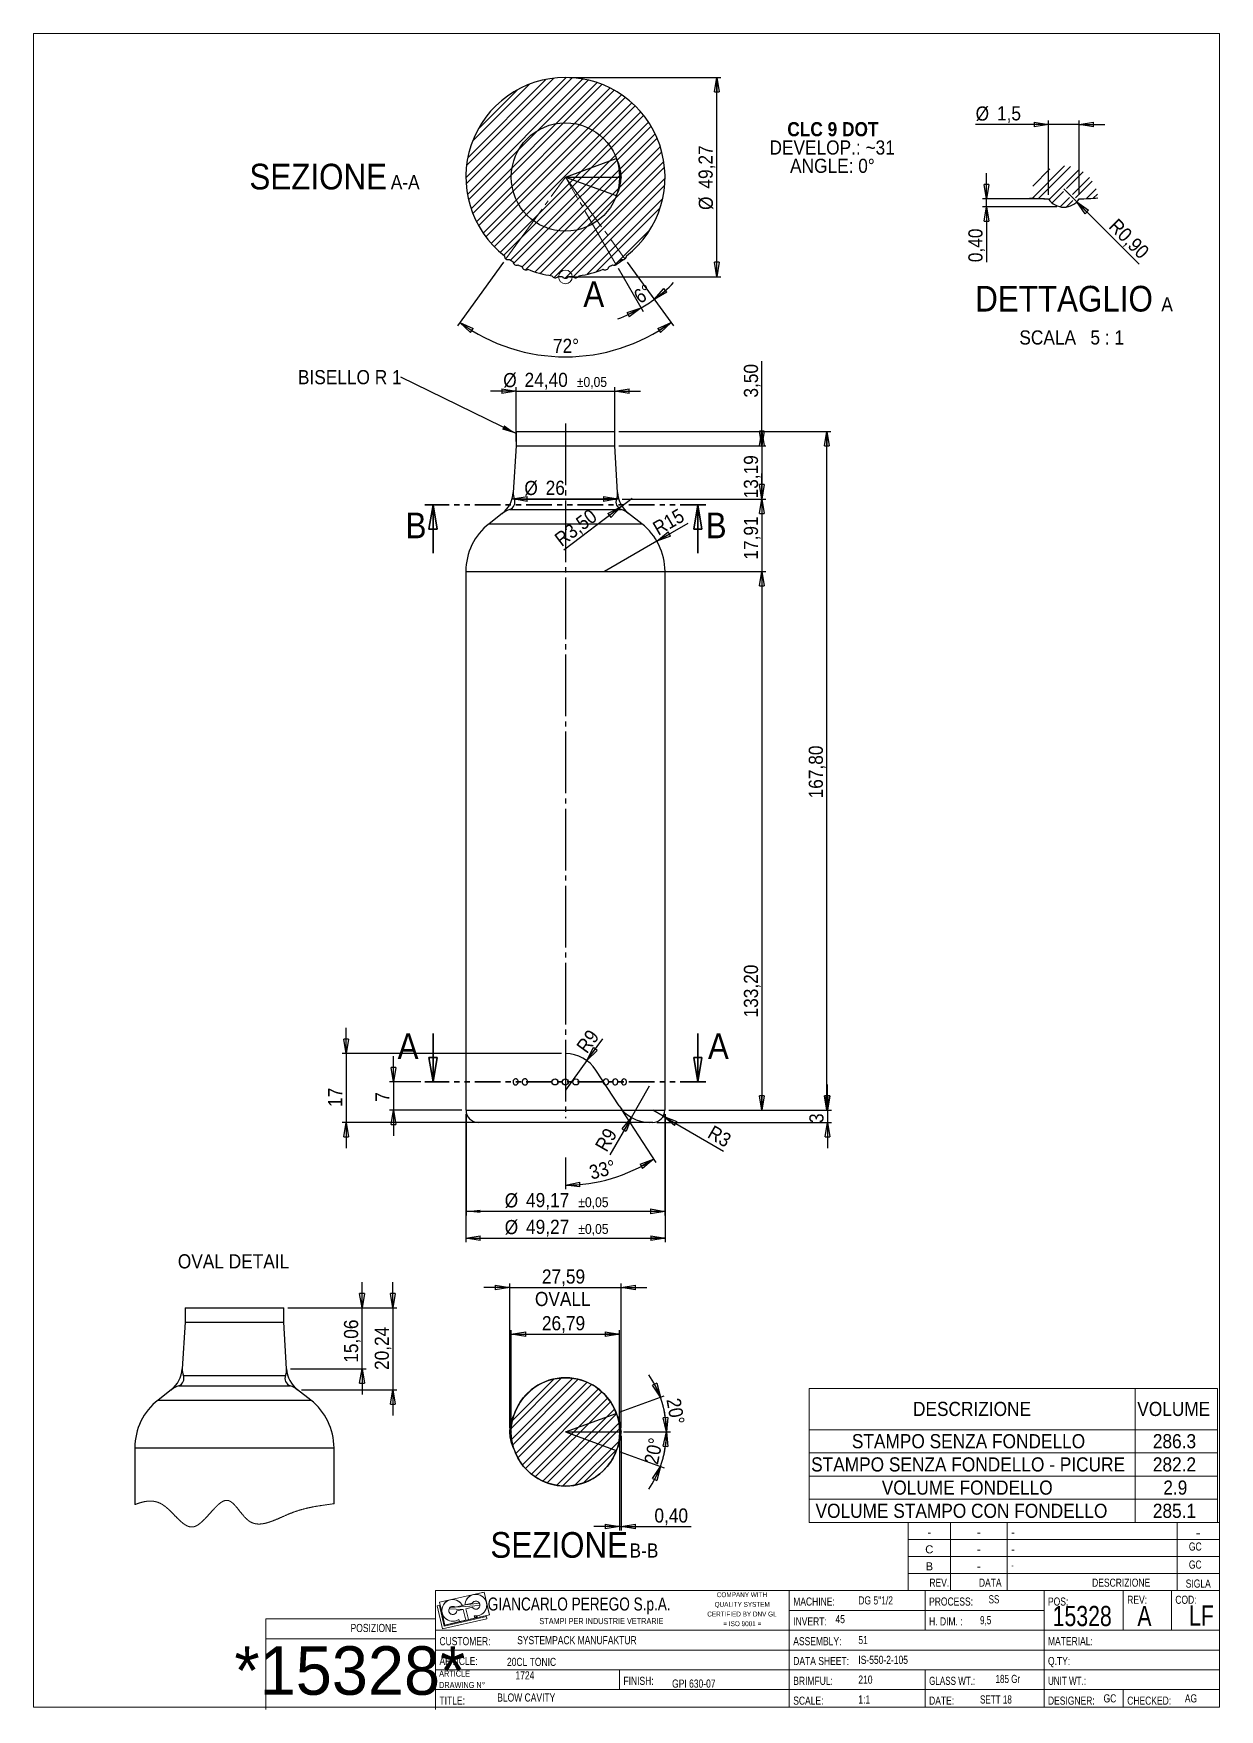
# Model space of a CAD drawing. Header units: millimetres. Extents: x 0 to 294, y 0 to 414.
import ezdxf

# ---------------------------------------------------------------- set-up
doc = ezdxf.new("R2010")
doc.units = ezdxf.units.MM
doc.header["$PDSIZE"] = -1
for name, pattern in [('SLD-Centro', [19.05, 15.24, -1.27, 1.27, -1.27]), ('SLD-Combinazione-di-due-tratteggi', [12.7, 6.35, -1.27, 1.27, -1.27, 1.27, -1.27]), ('SLD-Solido', [0])]:
    doc.linetypes.add(name, pattern=pattern)
for name, color, linetype in [('A', 1, 'SLD-Centro'), ('Q', 2, 'SLD-Solido'), ('S', 4, 'SLD-Solido')]:
    doc.layers.add(name, color=color, linetype=linetype)
doc.layers.add('D', color=3, linetype='SLD-Solido', lineweight=25)
doc.layers.add('SEZ', color=6, linetype='SLD-Combinazione-di-due-tratteggi', lineweight=35)
doc.styles.add('SLDTEXTSTYLE0', font='GOTHICB.TTF', dxfattribs={"width": 0.913})
doc.styles.add('SLDTEXTSTYLE1', font='GOTHIC.TTF', dxfattribs={"width": 0.913})
doc.styles.add('SLDTEXTSTYLE2', font='ARIAL.TTF')
doc.styles.add('SLDTEXTSTYLE3', font='ARIALN.TTF', dxfattribs={"width": 0.917722})
doc.styles.add('SLDTEXTSTYLE4', font='IDAUTOMATIONHC39M.TTF')
doc.styles.add('SLDTEXTSTYLE5', font='ARIALN.TTF', dxfattribs={"width": 0.87})
doc.styles.get("Standard").update_dxf_attribs({"font": 'GOTHIC.TTF'})
doc.dimstyles.new('SLDDIMSTYLE0', dxfattribs={"dimtxt": 3.5, "dimasz": 3.556, "dimexe": 0, "dimexo": 0.0625, "dimgap": 0.875, "dimtad": 1, "dimrnd": 1e-09, "dimzin": 12, "dimdsep": 46, "dimtxsty": 'SLDTEXTSTYLE1', "dimblk1": 'CLOSED', "dimblk2": 'CLOSED', "dimsah": 1, "dimcen": 0.09, "dimadec": 0, "dimazin": 3, "dimtfac": 1, "dimtmove": 0, "dimatfit": 0, "dimldrblk": 'CLOSED', "dimfxl": 0, "dimfrac": 2, "dimtolj": 1, "dimtzin": 12, "dimarcsym": 0})
doc.dimstyles.new('SLDDIMSTYLE1', dxfattribs={"dimtxt": 3.5, "dimasz": 3.556, "dimexe": 0, "dimexo": 0.0625, "dimgap": 0.875, "dimtad": 1, "dimrnd": 1e-09, "dimzin": 12, "dimdsep": 46, "dimtxsty": 'SLDTEXTSTYLE1', "dimblk1": 'CLOSED', "dimblk2": 'CLOSED', "dimsah": 1, "dimcen": 0.09, "dimadec": 0, "dimazin": 3, "dimtfac": 1, "dimtofl": 0, "dimtmove": 0, "dimatfit": 3, "dimldrblk": 'CLOSED', "dimfxl": 0, "dimfrac": 2, "dimtolj": 1, "dimtzin": 12, "dimarcsym": 0})
doc.dimstyles.new('SLDDIMSTYLE10', dxfattribs={"dimtxt": 3.5, "dimasz": 3.556, "dimexe": 0, "dimexo": 0.0625, "dimgap": 0.875, "dimtad": 1, "dimlfac": 0.2, "dimrnd": 1e-09, "dimdsep": 46, "dimtxsty": 'SLDTEXTSTYLE1', "dimblk1": 'CLOSED', "dimblk2": 'CLOSED', "dimsah": 1, "dimcen": 0, "dimadec": 0, "dimazin": 2, "dimtfac": 1, "dimtofl": 0, "dimtmove": 0, "dimatfit": 3, "dimldrblk": 'CLOSED', "dimfxl": 0, "dimfrac": 2, "dimtolj": 1, "dimtzin": 12, "dimarcsym": 0})
doc.dimstyles.new('SLDDIMSTYLE11', dxfattribs={"dimtxt": 3.5, "dimasz": 3.556, "dimexe": 0, "dimexo": 0.0625, "dimgap": 0.875, "dimtad": 1, "dimdec": 1, "dimlfac": 0.2, "dimrnd": 1e-09, "dimzin": 12, "dimdsep": 46, "dimtxsty": 'SLDTEXTSTYLE1', "dimblk1": 'CLOSED', "dimblk2": 'CLOSED', "dimsah": 1, "dimcen": 0.09, "dimadec": 0, "dimazin": 3, "dimtfac": 1, "dimtdec": 1, "dimtmove": 0, "dimatfit": 0, "dimldrblk": 'CLOSED', "dimfxl": 0, "dimfrac": 2, "dimtolj": 1, "dimtzin": 12, "dimarcsym": 0})
doc.dimstyles.new('SLDDIMSTYLE12', dxfattribs={"dimtxt": 3.5, "dimasz": 3.556, "dimexe": 0, "dimexo": 0.0625, "dimgap": 0.875, "dimtad": 1, "dimrnd": 1e-09, "dimdsep": 46, "dimtxsty": 'SLDTEXTSTYLE1', "dimblk1": 'CLOSED', "dimblk2": 'CLOSED', "dimsah": 1, "dimcen": 0.09, "dimadec": 0, "dimazin": 2, "dimtfac": 1, "dimtmove": 0, "dimatfit": 0, "dimldrblk": 'CLOSED', "dimfxl": 0, "dimfrac": 2, "dimtolj": 1, "dimtzin": 12, "dimarcsym": 0})
doc.dimstyles.new('SLDDIMSTYLE2', dxfattribs={"dimtxt": 3.5, "dimasz": 3.556, "dimexe": 0, "dimexo": 0.0625, "dimgap": 0.875, "dimtad": 1, "dimrnd": 1e-09, "dimzin": 12, "dimdsep": 46, "dimtxsty": 'SLDTEXTSTYLE1', "dimblk1": 'CLOSED', "dimblk2": 'CLOSED', "dimsah": 1, "dimcen": 0, "dimadec": 0, "dimazin": 3, "dimtfac": 1, "dimtofl": 0, "dimtmove": 0, "dimatfit": 3, "dimldrblk": 'CLOSED', "dimfxl": 0, "dimfrac": 2, "dimtolj": 1, "dimtzin": 12, "dimarcsym": 0})
doc.dimstyles.new('SLDDIMSTYLE3', dxfattribs={"dimtxt": 3.5, "dimasz": 3.556, "dimexe": 0, "dimexo": 0.0625, "dimgap": 0.875, "dimtad": 1, "dimrnd": 1e-09, "dimzin": 12, "dimdsep": 46, "dimtxsty": 'SLDTEXTSTYLE1', "dimblk1": 'CLOSED', "dimblk2": 'CLOSED', "dimsah": 1, "dimcen": 0.09, "dimadec": 0, "dimazin": 3, "dimtol": 1, "dimtp": 0.05, "dimtm": 0.05, "dimtfac": 1, "dimtmove": 0, "dimatfit": 0, "dimldrblk": 'CLOSED', "dimfxl": 0, "dimfrac": 2, "dimtolj": 1, "dimarcsym": 0})
doc.dimstyles.new('SLDDIMSTYLE4', dxfattribs={"dimtxt": 3.5, "dimasz": 3.556, "dimexe": 0, "dimexo": 0.0625, "dimgap": 0.875, "dimtad": 1, "dimrnd": 1e-09, "dimzin": 12, "dimdsep": 46, "dimtxsty": 'SLDTEXTSTYLE1', "dimblk1": 'CLOSED', "dimblk2": 'CLOSED', "dimsah": 1, "dimcen": 0.09, "dimadec": 0, "dimazin": 3, "dimtol": 1, "dimtp": 0.05, "dimtm": 0.05, "dimtfac": 1, "dimtofl": 0, "dimtmove": 0, "dimatfit": 3, "dimldrblk": 'CLOSED', "dimfxl": 0, "dimfrac": 2, "dimtolj": 1, "dimarcsym": 0})
doc.dimstyles.new('SLDDIMSTYLE5', dxfattribs={"dimtxt": 3.5, "dimasz": 3.556, "dimexe": 0, "dimexo": 0.0625, "dimgap": 0.875, "dimtad": 1, "dimdec": 4, "dimzin": 12, "dimdsep": 46, "dimtxsty": 'SLDTEXTSTYLE1', "dimblk1": 'CLOSED', "dimblk2": 'CLOSED', "dimsah": 1, "dimcen": 0.09, "dimazin": 3, "dimtfac": 1, "dimtofl": 0, "dimtmove": 0, "dimatfit": 3, "dimldrblk": 'CLOSED', "dimfxl": 0, "dimfrac": 2, "dimtolj": 1, "dimtzin": 12, "dimarcsym": 0})
doc.dimstyles.new('SLDDIMSTYLE6', dxfattribs={"dimtxt": 3.5, "dimasz": 3.556, "dimexe": 0, "dimexo": 0.0625, "dimgap": 0.875, "dimtad": 1, "dimrnd": 1e-09, "dimzin": 12, "dimdsep": 46, "dimtxsty": 'SLDTEXTSTYLE1', "dimblk1": 'CLOSED', "dimsah": 1, "dimcen": 0.09, "dimadec": 0, "dimazin": 3, "dimtol": 1, "dimtp": 0.05, "dimtm": 0.05, "dimtfac": 1, "dimtofl": 0, "dimtmove": 0, "dimatfit": 3, "dimldrblk": 'CLOSED', "dimfxl": 0, "dimfrac": 2, "dimtolj": 1, "dimarcsym": 0})
doc.dimstyles.new('SLDDIMSTYLE7', dxfattribs={"dimtxt": 0.18, "dimasz": 3.556, "dimexe": 0, "dimexo": 0.0625, "dimgap": 0, "dimtad": 0, "dimtih": 1, "dimtoh": 1, "dimdec": 0, "dimrnd": 1e-09, "dimzin": 0, "dimdsep": 46, "dimtxsty": 'Standard', "dimsah": 1, "dimcen": 0.09, "dimadec": 0, "dimazin": 0, "dimtfac": 3.556, "dimtdec": 0, "dimtofl": 0, "dimtmove": 0, "dimatfit": 3, "dimfxl": 0, "dimfrac": 2, "dimtolj": 1, "dimtzin": 0, "dimarcsym": 0})
doc.dimstyles.new('SLDDIMSTYLE8', dxfattribs={"dimtxt": 3.5, "dimasz": 3.556, "dimexe": 0, "dimexo": 0.0625, "dimgap": 0.875, "dimtad": 1, "dimdec": 4, "dimzin": 12, "dimdsep": 46, "dimtxsty": 'SLDTEXTSTYLE1', "dimblk1": 'CLOSED', "dimblk2": 'CLOSED', "dimsah": 1, "dimcen": 0.09, "dimazin": 3, "dimtfac": 1, "dimtofl": 0, "dimtmove": 0, "dimatfit": 3, "dimldrblk": 'CLOSED', "dimfxl": 0, "dimfrac": 2, "dimtolj": 1, "dimtzin": 12, "dimarcsym": 0})
doc.dimstyles.new('SLDDIMSTYLE9', dxfattribs={"dimtxt": 3.5, "dimasz": 3.556, "dimexe": 0, "dimexo": 0.0625, "dimgap": 0.875, "dimtad": 1, "dimlfac": 0.2, "dimrnd": 1e-09, "dimdsep": 46, "dimtxsty": 'SLDTEXTSTYLE1', "dimblk1": 'CLOSED', "dimblk2": 'CLOSED', "dimsah": 1, "dimcen": 0.09, "dimadec": 0, "dimazin": 2, "dimtfac": 1, "dimtmove": 0, "dimatfit": 0, "dimldrblk": 'CLOSED', "dimfxl": 0, "dimfrac": 2, "dimtolj": 1, "dimtzin": 12, "dimarcsym": 0})
pattern_1 = [(45, (0, 0), (-2.245064, 2.245064), []), (45, (0, 1.5875), (-2.245064, 2.245064), [])]

msp = doc.modelspace()

# ---------------------------------------------------------------- texts
at = {"color": 7, "linetype": 'SLD-Solido', "lineweight": 18, "insert": (136.27051, 352.62402), "char_height": 6.35, "attachment_point": 1, "style": 'SLDTEXTSTYLE1'}
msp.add_mtext('A', dxfattribs=at)
for s, insert, char_height, attachment_point, style in [('OVAL DETAIL', (35.97843, 112.06174), 3.5, 1, 'SLDTEXTSTYLE1'), ('-', (221.83298, 44.30497), 2, 2, 'SLDTEXTSTYLE2'), ('-', (234.08298, 44.30497), 2, 2, 'SLDTEXTSTYLE2'), ('-', (242.08343, 44.30497), 2, 1, 'SLDTEXTSTYLE2'), ('-', (288.32787, 44.47867), 2.5, 2, 'SLDTEXTSTYLE2'), ('C', (221.82948, 40.10497), 2, 2, 'SLDTEXTSTYLE2'), ('-', (234.08298, 40.10497), 2, 2, 'SLDTEXTSTYLE2'), ('-', (242.08343, 40.10497), 2, 1, 'SLDTEXTSTYLE2'), ('GC', (286.03552, 40.79499), 2, 1, 'SLDTEXTSTYLE3'), ('B', (221.84411, 35.90497), 2, 2, 'SLDTEXTSTYLE2'), ('-', (234.08298, 35.90497), 2, 2, 'SLDTEXTSTYLE2'), ('-', (242.08343, 35.91043), 1.5, 1, 'SLDTEXTSTYLE3'), ('GC', (286.03552, 36.32915), 2, 1, 'SLDTEXTSTYLE3'), ('REV.', (221.85343, 31.8633), 2, 1, 'SLDTEXTSTYLE3'), ('DATA', (234.10343, 31.8633), 2, 1, 'SLDTEXTSTYLE3'), ('DESCRIZIONE', (262.10343, 31.8633), 2, 1, 'SLDTEXTSTYLE3'), ('SIGLA', (285.25188, 31.6406), 2, 1, 'SLDTEXTSTYLE3'), (' GIANCARLO PEREGO S.p.A.', (111.69161, 27.18306), 3.2, 1, 'SLDTEXTSTYLE3'), ('MACHINE:', (188.18343, 27.19642), 2, 1, 'SLDTEXTSTYLE3'), ('DG 5"1/2', (204.28343, 27.4883), 2, 1, 'SLDTEXTSTYLE3'), ('PROCESS:', (221.78343, 27.19642), 2, 1, 'SLDTEXTSTYLE3'), ('SS', (236.49947, 27.75642), 2, 1, 'SLDTEXTSTYLE5'), ('POS:', (251.18343, 27.19642), 2, 1, 'SLDTEXTSTYLE3'), ('15328', (266.95697, 25.11918), 5, 3, 'SLDTEXTSTYLE3'), ('REV:', (270.78343, 27.63954), 2, 1, 'SLDTEXTSTYLE3'), ('A', (276.79649, 25.11918), 5, 3, 'SLDTEXTSTYLE3'), ('COD:', (282.68343, 27.63954), 2, 1, 'SLDTEXTSTYLE3'), ('LF', (292.21734, 25.23606), 5, 3, 'SLDTEXTSTYLE3'), ('STAMPI PER INDUSTRIE VETRARIE', (156.08811, 22.11855), 1.5, 3, 'SLDTEXTSTYLE3'), ('INVERT: ', (188.18343, 22.29642), 2, 1, 'SLDTEXTSTYLE3'), ('45', (198.62396, 22.85642), 2, 1, 'SLDTEXTSTYLE3'), ('H. DIM. :', (221.78343, 22.29642), 2, 1, 'SLDTEXTSTYLE3'), ('9,5', (234.38343, 22.5883), 2, 1, 'SLDTEXTSTYLE5'), ('POSIZIONE', (78.70343, 20.6633), 2, 1, 'SLDTEXTSTYLE3'), ('CUSTOMER:', (100.68343, 17.39642), 2, 1, 'SLDTEXTSTYLE3'), ('SYSTEMPACK MANUFAKTUR', (119.90329, 17.6406), 2, 1, 'SLDTEXTSTYLE3'), ('ASSEMBLY: ', (188.18343, 17.39642), 2, 1, 'SLDTEXTSTYLE3'), ('51', (204.28343, 17.6883), 2, 1, 'SLDTEXTSTYLE3'), ('MATERIAL:', (251.18343, 17.39642), 2, 1, 'SLDTEXTSTYLE3'), ('*15328*', (78.52842, 15.14294), 12, 2, 'SLDTEXTSTYLE4'), ('ARTICLE:', (100.68343, 12.49642), 2, 1, 'SLDTEXTSTYLE3'), ('DATA SHEET:', (188.18343, 12.49642), 2, 1, 'SLDTEXTSTYLE3'), ('IS-550-2-105', (204.28343, 12.7883), 2, 1, 'SLDTEXTSTYLE3'), ('Q.TY: ', (251.18343, 12.49642), 2, 1, 'SLDTEXTSTYLE3'), ('20CL TONIC', (117.38206, 12.27048), 2, 1, 'SLDTEXTSTYLE3'), ('1724', (119.48393, 8.95048), 2, 1, 'SLDTEXTSTYLE3'), ('FINISH:', (146.18343, 7.59642), 2, 1, 'SLDTEXTSTYLE3'), ('GPI 630-07', (158.21572, 6.91052), 2, 1, 'SLDTEXTSTYLE3'), ('BRIMFUL: ', (188.18343, 7.59642), 2, 1, 'SLDTEXTSTYLE3'), ('210', (204.28343, 7.8883), 2, 1, 'SLDTEXTSTYLE3'), ('GLASS WT.:', (221.78343, 7.59642), 2, 1, 'SLDTEXTSTYLE5'), ('185 Gr', (238.20963, 8.06781), 2, 1, 'SLDTEXTSTYLE5'), ('UNIT WT.: ', (251.18343, 7.59642), 2, 1, 'SLDTEXTSTYLE5'), ('TITLE:', (100.68343, 2.69642), 2, 1, 'SLDTEXTSTYLE3'), ('BLOW CAVITY', (114.96476, 3.4641), 2, 1, 'SLDTEXTSTYLE3'), ('SCALE: ', (188.18343, 2.69642), 2, 1, 'SLDTEXTSTYLE3'), ('1:1', (204.28343, 2.9883), 2, 1, 'SLDTEXTSTYLE3'), ('DATE:', (221.78343, 2.69642), 2, 1, 'SLDTEXTSTYLE3'), ('SETT 18', (234.38343, 2.9883), 2, 1, 'SLDTEXTSTYLE5'), ('DESIGNER:', (251.18343, 2.69642), 2, 1, 'SLDTEXTSTYLE3'), ('GC', (264.93586, 3.25757), 2, 1, 'SLDTEXTSTYLE3'), ('CHECKED:', (270.78343, 2.69642), 2, 1, 'SLDTEXTSTYLE3'), ('AG', (285.02973, 3.25757), 2, 1, 'SLDTEXTSTYLE3')]:
    msp.add_mtext(s, dxfattribs=dict(insert=insert, char_height=char_height, attachment_point=attachment_point, style=style))
at = {"layer": 'SEZ', "char_height": 6.35, "attachment_point": 1, "style": 'SLDTEXTSTYLE1'}
for s, insert in [('B', (92.30477, 295.43454)), ('B', (166.52678, 295.43454)), ('A', (90.34063, 166.67095)), ('A', (167.08796, 166.67095))]:
    msp.add_mtext(s, dxfattribs=dict(at, insert=insert))

# ---------------------------------------------------------------- blocks, each defined once
blk = doc.blocks.new('SW_NOTE_0')
at = {"color": 0, "char_height": 3.5, "attachment_point": 2}
for s, insert, style in [('CLC 9 DOT', (11.7, 4.47), 'SLDTEXTSTYLE0'), ('DEVELOP.: ~31', (11.52, -0.05), 'SLDTEXTSTYLE1'), ('ANGLE: 0° ', (11.58, -4.58), 'SLDTEXTSTYLE1')]:
    blk.add_mtext(s, dxfattribs=dict(at, insert=insert, style=style))
blk = doc.blocks.new('SW_NOTE_1')
at = {"color": 0, "char_height": 1.5, "attachment_point": 1, "style": 'SLDTEXTSTYLE3'}
for s, insert in [('ARTICLE', (0, 1.93)), ('DRAWING N°', (0, -0.89))]:
    blk.add_mtext(s, dxfattribs=dict(at, insert=insert))
blk = doc.blocks.new('SW_NOTE_2')
at = {"color": 0, "char_height": 1.2, "attachment_point": 2, "style": 'SLDTEXTSTYLE3'}
for s, insert in [('COMPANY WITH', (5.5, 1.55)), ('CERTIFIED BY DNV GL', (5.5, -3.23)), ('QUALITY SYSTEM', (5.56, -0.84)), ('= ISO 9001 =', (5.59, -5.62))]:
    blk.add_mtext(s, dxfattribs=dict(at, insert=insert))
blk = doc.blocks.new('SW_TABLEANNOTATION_0')
at = {"color": 0, "linetype": 'SLD-Solido', "lineweight": 0}
for p, q in [((0, 0), (0, -33.17)), ((101, 0), (0, 0)), ((80.66, 0), (80.66, -10.22)), ((101, -33.17), (101, 0)), ((0, -10.22), (101, -10.22)), ((80.66, -10.22), (80.66, -33.17)), ((0, -15.95), (101, -15.95)), ((0, -21.69), (101, -21.69)), ((0, -27.43), (101, -27.43)), ((0, -33.17), (101, -33.17))]:
    blk.add_line(p, q, dxfattribs=at)
at = {"color": 0, "linetype": 'Continuous', "lineweight": 0, "char_height": 3.5, "attachment_point": 1, "style": 'SLDTEXTSTYLE1'}
for s, insert in [('DESCRIZIONE', (25.69, -3.33)), ('VOLUME', (81.16, -3.33)), ('STAMPO SENZA FONDELLO', (10.57, -11.31)), ('286.3', (85.01, -11.31)), ('STAMPO SENZA FONDELLO - PICURE', (0.5, -17.05)), ('282.2', (85.01, -17.05)), ('VOLUME FONDELLO', (17.97, -22.78)), ('2.9', (87.6, -22.78)), ('VOLUME STAMPO CON FONDELLO', (1.59, -28.52)), ('285.1', (85.01, -28.52))]:
    blk.add_mtext(s, dxfattribs=dict(at, insert=insert))
blk = doc.blocks.new('_CLOSED')
at = {"color": 0, "linetype": 'ByBlock', "lineweight": -2}
for p, q in [((-1, 0.166667), (0, 0)), ((-1, 0.166667), (-1, -0.166667)), ((0, 0), (-1, -0.166667)), ((0, 0), (-1, 0))]:
    blk.add_line(p, q, dxfattribs=at)
blk = doc.blocks.new('_D')
at = {"layer": 'Q'}
for p, q in [((89.3, 154.67), (89.3, 161.02)), ((96.1, 154.67), (88.3, 154.67)), ((89.3, 154.67), (89.3, 147.67)), ((106.21, 147.67), (88.3, 147.67)), ((89.3, 147.67), (89.3, 141.32))]:
    blk.add_line(p, q, dxfattribs=at)
at = {"layer": 'Q', "xscale": 3.556, "yscale": 3.556}
for p, rotation in [((89.3, 154.67), 270.0000000000004), ((89.3, 147.67), 90.0000000000004)]:
    blk.add_blockref('_CLOSED', p, dxfattribs=dict(at, rotation=rotation))
at = {"layer": 'Q', "insert": (84.82, 149.77), "char_height": 3.5, "attachment_point": 1, "rotation": 90, "style": 'SLDTEXTSTYLE1'}
blk.add_mtext('7', dxfattribs=at)
blk = doc.blocks.new('_D_1')
at = {"layer": 'Q'}
for p, q in [((145.04, 315.47), (197.48, 315.47)), ((196.48, 147.67), (196.48, 315.47)), ((157.48, 147.67), (197.48, 147.67))]:
    blk.add_line(p, q, dxfattribs=at)
at = {"layer": 'Q', "xscale": 3.556, "yscale": 3.556}
for p, rotation in [((196.48, 315.47, 0.01), 90.0000000000004), ((196.48, 147.67, 0.01), 270.0000000000004)]:
    blk.add_blockref('_CLOSED', p, dxfattribs=dict(at, rotation=rotation))
at = {"layer": 'Q', "insert": (192.01, 224.77), "char_height": 3.5, "attachment_point": 1, "rotation": 90, "style": 'SLDTEXTSTYLE1'}
blk.add_mtext('167,80', dxfattribs=at)
blk = doc.blocks.new('_D_2')
at = {"layer": 'Q'}
for p, q in [((180.44, 315.47), (180.44, 332.91)), ((145.04, 315.47), (181.44, 315.47)), ((180.44, 315.47), (180.44, 311.97)), ((145.04, 311.97), (181.44, 311.97))]:
    blk.add_line(p, q, dxfattribs=at)
at = {"layer": 'Q', "xscale": 3.556, "yscale": 3.556}
for p, rotation in [((180.44, 311.97, 0.01), 270.0000000000002), ((180.44, 315.47, 0.01), 90.00000000000024)]:
    blk.add_blockref('_CLOSED', p, dxfattribs=dict(at, rotation=rotation))
at = {"layer": 'Q', "insert": (175.97, 323.86), "char_height": 3.5, "attachment_point": 1, "rotation": 90, "style": 'SLDTEXTSTYLE1'}
blk.add_mtext('3,50', dxfattribs=at)
blk = doc.blocks.new('_D_3')
at = {"layer": 'Q'}
for p, q in [((180.44, 311.97), (180.44, 318.32)), ((145.04, 311.97), (181.44, 311.97)), ((180.44, 311.97), (180.44, 298.78)), ((145.84, 298.78), (181.44, 298.78)), ((180.44, 298.78), (180.44, 292.43))]:
    blk.add_line(p, q, dxfattribs=at)
at = {"layer": 'Q', "xscale": 3.556, "yscale": 3.556}
for p, rotation in [((180.44, 311.97, 0.01), 270.0000000000004), ((180.44, 298.78, 0.01), 90.0000000000004)]:
    blk.add_blockref('_CLOSED', p, dxfattribs=dict(at, rotation=rotation))
at = {"layer": 'Q', "insert": (175.97, 298.93), "char_height": 3.5, "attachment_point": 1, "rotation": 90, "style": 'SLDTEXTSTYLE1'}
blk.add_mtext('13,19', dxfattribs=at)
blk = doc.blocks.new('_D_4')
at = {"layer": 'Q'}
for p, q in [((180.44, 298.78), (180.44, 305.13)), ((145.84, 298.78), (181.44, 298.78)), ((180.44, 298.78), (180.44, 280.87)), ((142.48, 280.87), (181.44, 280.87)), ((180.44, 280.87), (180.44, 274.52))]:
    blk.add_line(p, q, dxfattribs=at)
at = {"layer": 'Q', "xscale": 3.556, "yscale": 3.556}
for p, rotation in [((180.44, 298.78, 0.01), 270.0000000000004), ((180.44, 280.87, 0.01), 90.0000000000004)]:
    blk.add_blockref('_CLOSED', p, dxfattribs=dict(at, rotation=rotation))
at = {"layer": 'Q', "insert": (175.97, 283.8), "char_height": 3.5, "attachment_point": 1, "rotation": 90, "style": 'SLDTEXTSTYLE1'}
blk.add_mtext('17,91', dxfattribs=at)
blk = doc.blocks.new('_D_5')
at = {"layer": 'Q'}
for p, q in [((157.48, 280.87), (181.44, 280.87)), ((180.44, 280.87), (180.44, 147.67)), ((157.48, 147.67), (181.44, 147.67))]:
    blk.add_line(p, q, dxfattribs=at)
at = {"layer": 'Q', "xscale": 3.556, "yscale": 3.556}
for p, rotation in [((180.44, 280.87, 0.01), 90.0000000000004), ((180.44, 147.67, 0.01), 270.0000000000004)]:
    blk.add_blockref('_CLOSED', p, dxfattribs=dict(at, rotation=rotation))
at = {"layer": 'Q', "insert": (175.97, 170.6), "char_height": 3.5, "attachment_point": 1, "rotation": 90, "style": 'SLDTEXTSTYLE1'}
blk.add_mtext('133,20', dxfattribs=at)
blk = doc.blocks.new('_D_6')
at = {"layer": 'Q'}
for q in [(162.21, 292.84), (141.48, 280.87)]:
    blk.add_line((154.47, 288.37), q, dxfattribs=at)
at = {"layer": 'Q', "xscale": 3.556, "yscale": 3.556, "rotation": 210.0000000000004}
blk.add_blockref('_CLOSED', (154.47, 288.37, 0.01), dxfattribs=at)
at = {"layer": 'Q', "insert": (153.05, 292.69), "char_height": 3.5, "attachment_point": 1, "rotation": 30, "style": 'SLDTEXTSTYLE1'}
blk.add_mtext('R15', dxfattribs=at)
blk = doc.blocks.new('_D_7')
at = {"layer": 'Q'}
for q in [(148.34, 298.99), (131.46, 286.14)]:
    blk.add_line((145.55, 296.87), q, dxfattribs=at)
at = {"layer": 'Q', "xscale": 3.556, "yscale": 3.556, "rotation": 37.29484355167789}
blk.add_blockref('_CLOSED', (145.55, 296.87, 0.01), dxfattribs=at)
at = {"layer": 'Q', "insert": (128.78, 289.66), "char_height": 3.5, "attachment_point": 1, "rotation": 37.2948, "style": 'SLDTEXTSTYLE1'}
blk.add_mtext('R3,50', dxfattribs=at)
blk = doc.blocks.new('_D_8')
at = {"layer": 'Q'}
for p, q in [((119.64, 325.47), (113.29, 325.47)), ((119.64, 312.97), (119.64, 326.47)), ((119.64, 325.47), (144.04, 325.47)), ((144.04, 312.97), (144.04, 326.47)), ((144.04, 325.47), (150.39, 325.47))]:
    blk.add_line(p, q, dxfattribs=at)
at = {"layer": 'Q', "xscale": 3.556, "yscale": 3.556}
blk.add_blockref('_CLOSED', (119.64, 325.47, -0.19), dxfattribs=at)
at = {"layer": 'Q', "xscale": 3.556, "yscale": 3.556, "rotation": 180.0000000000004}
blk.add_blockref('_CLOSED', (144.04, 325.47, -0.19), dxfattribs=at)
at = {"layer": 'Q', "attachment_point": 1, "style": 'SLDTEXTSTYLE1'}
for s, insert, char_height in [('%%c', (116.46, 329.94), 3.5), ('24,40', (121.74, 330), 3.5), ('±0,05', (134.67, 328.95), 2.45)]:
    blk.add_mtext(s, dxfattribs=dict(at, insert=insert, char_height=char_height))
blk = doc.blocks.new('_D_9')
at = {"layer": 'Q'}
for p, q in [((118.84, 299.78), (118.84, 299.8)), ((118.84, 298.8), (144.84, 298.8)), ((144.84, 299.78), (144.84, 299.8))]:
    blk.add_line(p, q, dxfattribs=at)
at = {"layer": 'Q', "xscale": 3.556, "yscale": 3.556, "rotation": 180.0000000000004}
blk.add_blockref('_CLOSED', (118.84, 298.8, -0.19), dxfattribs=at)
at = {"layer": 'Q', "xscale": 3.556, "yscale": 3.556}
blk.add_blockref('_CLOSED', (144.84, 298.8, -0.19), dxfattribs=at)
at = {"layer": 'Q', "char_height": 3.5, "attachment_point": 1, "style": 'SLDTEXTSTYLE1'}
for s, insert in [('%%c', (121.68, 303.27)), ('26', (126.95, 303.32))]:
    blk.add_mtext(s, dxfattribs=dict(at, insert=insert))
blk = doc.blocks.new('_D_10')
at = {"layer": 'Q'}
for p, q in [((107.21, 146.67), (107.21, 115.06)), ((156.48, 146.67), (156.48, 115.06)), ((107.21, 116.06), (156.48, 116.06))]:
    blk.add_line(p, q, dxfattribs=at)
at = {"layer": 'Q', "xscale": 3.556, "yscale": 3.556, "rotation": 180.0000000000004}
blk.add_blockref('_CLOSED', (107.21, 116.06, -0.19), dxfattribs=at)
at = {"layer": 'Q', "xscale": 3.556, "yscale": 3.556}
blk.add_blockref('_CLOSED', (156.48, 116.06, -0.19), dxfattribs=at)
at = {"layer": 'Q', "attachment_point": 1, "style": 'SLDTEXTSTYLE1'}
for s, insert, char_height in [('%%c', (116.82, 120.53), 3.5), ('49,27', (122.1, 120.59), 3.5), ('±0,05', (135.03, 119.54), 2.45)]:
    blk.add_mtext(s, dxfattribs=dict(at, insert=insert, char_height=char_height))
blk = doc.blocks.new('_D_11')
at = {"layer": 'Q'}
for p, q in [((196.64, 147.67), (196.64, 154.02)), ((157.43, 147.67), (197.64, 147.67)), ((196.64, 147.67), (196.64, 144.67)), ((154.43, 144.67), (197.64, 144.67)), ((196.64, 144.67), (196.64, 138.32))]:
    blk.add_line(p, q, dxfattribs=at)
at = {"layer": 'Q', "xscale": 3.556, "yscale": 3.556}
for p, rotation in [((196.64, 147.67, 0.01), 270.0000000000004), ((196.64, 144.67, 0.01), 90.0000000000004)]:
    blk.add_blockref('_CLOSED', p, dxfattribs=dict(at, rotation=rotation))
at = {"layer": 'Q', "insert": (192.17, 144.51), "char_height": 3.5, "attachment_point": 1, "rotation": 90, "style": 'SLDTEXTSTYLE1'}
blk.add_mtext('3', dxfattribs=at)
blk = doc.blocks.new('_D_12')
at = {"layer": 'Q'}
for q in [(153.43, 147.67), (170.94, 137.56)]:
    blk.add_line((156.02, 146.17), q, dxfattribs=at)
at = {"layer": 'Q', "xscale": 3.556, "yscale": 3.556, "rotation": 150.0000000000005}
blk.add_blockref('_CLOSED', (156.02, 146.17, 0.01), dxfattribs=at)
at = {"layer": 'Q', "insert": (168.47, 144.11), "char_height": 3.5, "attachment_point": 1, "rotation": 330, "style": 'SLDTEXTSTYLE1'}
blk.add_mtext('R3', dxfattribs=at)
blk = doc.blocks.new('_D_13')
at = {"layer": 'Q'}
for q in [(152.65, 153.67), (142.83, 136.65)]:
    blk.add_line((148.15, 145.88), q, dxfattribs=at)
at = {"layer": 'Q', "xscale": 3.556, "yscale": 3.556, "rotation": 60.00000000000016}
blk.add_blockref('_CLOSED', (148.15, 145.88, 0.01), dxfattribs=at)
at = {"layer": 'Q', "insert": (138.99, 138.87), "char_height": 3.5, "attachment_point": 1, "rotation": 60, "style": 'SLDTEXTSTYLE1'}
blk.add_mtext('R9', dxfattribs=at)
blk = doc.blocks.new('_D_14')
at = {"layer": 'Q'}
for q in [(141.08, 165.3), (131.84, 152.67)]:
    blk.add_line((137.15, 159.94), q, dxfattribs=at)
at = {"layer": 'Q', "xscale": 3.556, "yscale": 3.556, "rotation": 233.818071883123}
blk.add_blockref('_CLOSED', (137.15, 159.94, 0.01), dxfattribs=at)
at = {"layer": 'Q', "insert": (134.32, 163.53), "char_height": 3.5, "attachment_point": 1, "rotation": 53.8181, "style": 'SLDTEXTSTYLE1'}
blk.add_mtext('R9', dxfattribs=at)
blk = doc.blocks.new('_D_15')
at = {"layer": 'Q'}
for p, q in [((77.61, 161.67), (77.61, 168.02)), ((130.84, 161.67), (76.61, 161.67)), ((77.61, 161.67), (77.61, 144.67)), ((151.65, 144.67), (76.61, 144.67)), ((77.61, 144.67), (77.61, 138.32))]:
    blk.add_line(p, q, dxfattribs=at)
at = {"layer": 'Q', "xscale": 3.556, "yscale": 3.556}
for p, rotation in [((77.61, 161.67, 0.01), 270.0000000000004), ((77.61, 144.67, 0.01), 90.0000000000004)]:
    blk.add_blockref('_CLOSED', p, dxfattribs=dict(at, rotation=rotation))
at = {"layer": 'Q', "insert": (73.13, 148.48), "char_height": 3.5, "attachment_point": 1, "rotation": 90, "style": 'SLDTEXTSTYLE1'}
blk.add_mtext('17', dxfattribs=at)
blk = doc.blocks.new('_D_16')
at = {"layer": 'Q'}
for p, q in [((145.65, 147.93), (154.2, 134.77)), ((131.84, 135.95), (131.84, 128.15))]:
    blk.add_line(p, q, dxfattribs=at)
blk.add_arc((131.84, 169.2), 40.05, 270, 303, dxfattribs=at)
at = {"layer": 'Q', "xscale": 3.556, "yscale": 3.556}
for p, rotation in [((153.65, 135.61, 0.01), 30.46304323275537), ((131.84, 129.15, 0.01), 182.5369567672452)]:
    blk.add_blockref('_CLOSED', p, dxfattribs=dict(at, rotation=rotation))
at = {"layer": 'Q', "insert": (137.4, 133.88), "char_height": 3.5, "attachment_point": 1, "rotation": 14.5865, "style": 'SLDTEXTSTYLE1'}
blk.add_mtext('33°', dxfattribs=at)
blk = doc.blocks.new('_D_17')
at = {"layer": 'Q'}
for p, q in [((107.26, 146.67), (107.26, 121.67)), ((156.43, 146.67), (156.43, 121.67)), ((156.43, 122.67), (107.26, 122.67))]:
    blk.add_line(p, q, dxfattribs=at)
blk.add_solid([(107.26, 122.67), (110.81, 122.29), (110.81, 123.05)], dxfattribs=at)
at = {"layer": 'Q', "xscale": 3.556, "yscale": 3.556}
blk.add_blockref('_CLOSED', (156.43, 122.67, 0.01), dxfattribs=at)
at = {"layer": 'Q', "attachment_point": 1, "style": 'SLDTEXTSTYLE1'}
for s, insert, char_height in [('%%c', (116.82, 127.14), 3.5), ('49,17', (122.1, 127.2), 3.5), ('±0,05', (135.03, 126.15), 2.45)]:
    blk.add_mtext(s, dxfattribs=dict(at, insert=insert, char_height=char_height))
blk = doc.blocks.new('SW_NOTE_3')
at = {"color": 0, "insert": (-25.43, 1.77), "char_height": 3.5, "attachment_point": 1, "style": 'SLDTEXTSTYLE1'}
blk.add_mtext('BISELLO R 1', dxfattribs=at)
blk = doc.blocks.new('_D_18')
at = {"layer": 'Q'}
for p, q in [((116.54, 357.32), (105.12, 341.61)), ((147.14, 357.32), (158.56, 341.61))]:
    blk.add_line(p, q, dxfattribs=at)
blk.add_arc((131.84, 378.39), 44.45, 234, 306, dxfattribs=at)
at = {"layer": 'Q', "xscale": 3.556, "yscale": 3.556}
for p, rotation in [((105.71, 342.42), 146.2867911296356), ((157.97, 342.42), 33.71320887036111)]:
    blk.add_blockref('_CLOSED', p, dxfattribs=dict(at, rotation=rotation))
at = {"layer": 'Q', "insert": (128.74, 338.37), "char_height": 3.5, "attachment_point": 1, "rotation": 0.5974, "style": 'SLDTEXTSTYLE1'}
blk.add_mtext('72°', dxfattribs=at)
blk = doc.blocks.new('_D_19')
at = {"layer": 'Q'}
for p, q in [((147.14, 357.32), (154.4, 347.34)), ((144.86, 355.84), (151.03, 345.15))]:
    blk.add_line(p, q, dxfattribs=at)
for start, end in [(306, 315.7078), (300, 306), (290.2922, 300)]:
    blk.add_arc((131.84, 378.39), 37.38, start, end, dxfattribs=at)
at = {"layer": 'Q', "xscale": 3.556, "yscale": 3.556}
for p, rotation in [((153.81, 348.15), 218.7172678695517), ((150.53, 346.02), 27.28273213045424)]:
    blk.add_blockref('_CLOSED', p, dxfattribs=dict(at, rotation=rotation))
at = {"layer": 'Q', "insert": (148.34, 349.83), "char_height": 3.5, "attachment_point": 1, "rotation": 33.8881, "style": 'SLDTEXTSTYLE1'}
blk.add_mtext('6°', dxfattribs=at)
blk = doc.blocks.new('_D_20')
at = {"layer": 'Q'}
for p, q in [((132.84, 403.02), (170.28, 403.02)), ((169.28, 353.75), (169.28, 403.02)), ((132.84, 353.75), (170.28, 353.75))]:
    blk.add_line(p, q, dxfattribs=at)
at = {"layer": 'Q', "xscale": 3.556, "yscale": 3.556}
for p, rotation in [((169.28, 403.02, 24.88), 90.00000000000041), ((169.28, 353.75, 24.88), 270.0000000000004)]:
    blk.add_blockref('_CLOSED', p, dxfattribs=dict(at, rotation=rotation))
at = {"layer": 'Q', "char_height": 3.5, "attachment_point": 1, "rotation": 90, "style": 'SLDTEXTSTYLE1'}
for s, insert in [('49,27', (164.76, 375.53)), ('%%c', (164.81, 370.25))]:
    blk.add_mtext(s, dxfattribs=dict(at, insert=insert))
blk = doc.blocks.new('SW_NOTE_4')
at = {"color": 0, "attachment_point": 2, "style": 'SLDTEXTSTYLE1'}
for s, insert, char_height in [('SEZIONE ', (17.66, 8.11), 6.35), ('A-A', (39.18, 5.31), 3.5)]:
    blk.add_mtext(s, dxfattribs=dict(at, insert=insert, char_height=char_height))
blk = doc.blocks.new('SW_HATCH_0')
at = {"layer": 'S', "color": 0}
for p, q in [((-0.08, -2.99), (7.86, 4.96)), ((0, 0), (4.22, 4.22)), ((1.42, -3.07), (9.3, 4.81)), ((4.03, -3.36), (11.47, 4.07)), ((8.33, -0.65), (12.46, 3.48)), ((9.78, -2.1), (14.01, 2.12)), ((10.58, -2.89), (14.7, 1.23)), ((4.8, -4.18), (7.62, -1.36)), ((6.75, -5.13), (9.07, -2.81)), ((8.28, -5.19), (9.87, -3.6)), ((13.27, -3.11), (15.66, -0.71)), ((14.94, -3.02), (15.99, -1.97))]:
    blk.add_line(p, q, dxfattribs=at)
blk = doc.blocks.new('_D_21')
at = {"layer": 'Q'}
for p, q in [((235.96, 373), (235.96, 379.35)), ((250.33, 373), (234.96, 373)), ((235.96, 371), (235.96, 373)), ((253.4, 371), (234.96, 371)), ((235.96, 371), (235.96, 357.34))]:
    blk.add_line(p, q, dxfattribs=at)
at = {"layer": 'Q', "xscale": 3.556, "yscale": 3.556}
for p, rotation in [((235.96, 373), 270.0000000000004), ((235.96, 371), 90.0000000000004)]:
    blk.add_blockref('_CLOSED', p, dxfattribs=dict(at, rotation=rotation))
at = {"layer": 'Q', "insert": (231.49, 357.34), "char_height": 3.5, "attachment_point": 1, "rotation": 90, "style": 'SLDTEXTSTYLE1'}
blk.add_mtext('0,40', dxfattribs=at)
blk = doc.blocks.new('_D_22')
at = {"layer": 'Q'}
for q in [(255.12, 375.45), (273.71, 356.87)]:
    blk.add_line((258.31, 372.26), q, dxfattribs=at)
at = {"layer": 'Q', "xscale": 3.556, "yscale": 3.556, "rotation": 135.0000000000004}
blk.add_blockref('_CLOSED', (258.31, 372.26, 828.89), dxfattribs=at)
at = {"layer": 'Q', "insert": (268.45, 368.41), "char_height": 3.5, "attachment_point": 1, "rotation": 315, "style": 'SLDTEXTSTYLE1'}
blk.add_mtext('R0,90', dxfattribs=at)
blk = doc.blocks.new('_D_23')
at = {"layer": 'Q'}
for p, q in [((251.33, 391.38), (233.29, 391.38)), ((251.33, 374), (251.33, 392.38)), ((258.91, 391.38), (251.33, 391.38)), ((258.91, 374), (258.91, 392.38)), ((258.91, 391.38), (265.26, 391.38))]:
    blk.add_line(p, q, dxfattribs=at)
at = {"layer": 'Q', "xscale": 3.556, "yscale": 3.556}
blk.add_blockref('_CLOSED', (251.33, 391.38, 828.89), dxfattribs=at)
at = {"layer": 'Q', "xscale": 3.556, "yscale": 3.556, "rotation": 180.0000000000004}
blk.add_blockref('_CLOSED', (258.91, 391.38, 828.89), dxfattribs=at)
at = {"layer": 'Q', "char_height": 3.5, "attachment_point": 1, "style": 'SLDTEXTSTYLE1'}
for s, insert in [('%%c', (233.29, 395.85)), ('1,5', (238.57, 395.9))]:
    blk.add_mtext(s, dxfattribs=dict(at, insert=insert))
blk = doc.blocks.new('SW_NOTE_5')
at = {"color": 0, "attachment_point": 2, "style": 'SLDTEXTSTYLE1'}
for s, insert, char_height in [('DETTAGLIO ', (23.32, 8.11), 6.35), ('A', (48.81, 5.31), 3.5), ('SCALA', (19.27, -2.9), 3.5), ('5 : 1', (34, -2.9), 3.5)]:
    blk.add_mtext(s, dxfattribs=dict(at, insert=insert, char_height=char_height))
blk = doc.blocks.new('_D_24')
at = {"layer": 'Q'}
for p, q in [((118.05, 103.83), (111.7, 103.83)), ((118.05, 69.14), (118.05, 104.83)), ((118.05, 103.83), (145.64, 103.83)), ((145.64, 69.14), (145.64, 104.83)), ((145.64, 103.83), (151.99, 103.83))]:
    blk.add_line(p, q, dxfattribs=at)
at = {"layer": 'Q', "xscale": 3.556, "yscale": 3.556}
blk.add_blockref('_CLOSED', (118.05, 103.83), dxfattribs=at)
at = {"layer": 'Q', "xscale": 3.556, "yscale": 3.556, "rotation": 180.0000000000004}
blk.add_blockref('_CLOSED', (145.64, 103.83), dxfattribs=at)
at = {"layer": 'Q', "char_height": 3.5, "attachment_point": 1, "style": 'SLDTEXTSTYLE1'}
for s, insert in [('27,59', (126.02, 108.31)), ('OVALL', (124.3, 102.76))]:
    blk.add_mtext(s, dxfattribs=dict(at, insert=insert))
blk = doc.blocks.new('_D_25')
at = {"layer": 'Q'}
for p, q in [((145.24, 67.14), (145.24, 43.75)), ((145.64, 67.14), (145.64, 43.75)), ((145.24, 44.75), (138.89, 44.75)), ((145.24, 44.75), (145.64, 44.75)), ((145.64, 44.75), (162.9, 44.75))]:
    blk.add_line(p, q, dxfattribs=at)
at = {"layer": 'Q', "xscale": 3.556, "yscale": 3.556}
for p, rotation in [((145.24, 44.75), 359.9999999999984), ((145.64, 44.75), 179.9999999999984)]:
    blk.add_blockref('_CLOSED', p, dxfattribs=dict(at, rotation=rotation))
at = {"layer": 'Q', "insert": (153.85, 49.22), "char_height": 3.5, "attachment_point": 1, "style": 'SLDTEXTSTYLE1'}
blk.add_mtext('0,40', dxfattribs=at)
blk = doc.blocks.new('_D_26')
at = {"layer": 'Q'}
for p, q in [((118.45, 69.14), (118.45, 93.29)), ((118.45, 92.29), (145.24, 92.29)), ((145.24, 69.14), (145.24, 93.29))]:
    blk.add_line(p, q, dxfattribs=at)
at = {"layer": 'Q', "xscale": 3.556, "yscale": 3.556, "rotation": 180.0000000000004}
blk.add_blockref('_CLOSED', (118.45, 92.29), dxfattribs=at)
at = {"layer": 'Q', "xscale": 3.556, "yscale": 3.556}
blk.add_blockref('_CLOSED', (145.24, 92.29), dxfattribs=at)
at = {"layer": 'Q', "insert": (126.02, 96.76), "char_height": 3.5, "attachment_point": 1, "style": 'SLDTEXTSTYLE1'}
blk.add_mtext('26,79', dxfattribs=at)
blk = doc.blocks.new('_D_27')
at = {"layer": 'Q'}
for p, q in [((145.37, 73.06), (156.27, 77.03)), ((146.24, 68.14), (157.84, 68.14))]:
    blk.add_line(p, q, dxfattribs=at)
for start, end in [(20, 34.4659), (0, 20), (345.5341, 0)]:
    blk.add_arc((131.84, 68.14), 25, start, end, dxfattribs=at)
at = {"layer": 'Q', "xscale": 3.556, "yscale": 3.556}
for p, rotation in [((155.33, 76.69, -12.8), 294.0475845072464), ((156.84, 68.14, -12.8), 85.95241549275458)]:
    blk.add_blockref('_CLOSED', p, dxfattribs=dict(at, rotation=rotation))
at = {"layer": 'Q', "insert": (160.25, 76.72), "char_height": 3.5, "attachment_point": 1, "rotation": 280, "style": 'SLDTEXTSTYLE1'}
blk.add_mtext('20°', dxfattribs=at)
blk = doc.blocks.new('_D_28')
at = {"layer": 'Q'}
for p, q in [((146.24, 68.14), (157.84, 68.14)), ((145.37, 63.21), (156.27, 59.25))]:
    blk.add_line(p, q, dxfattribs=at)
for start, end in [(0, 14.4659), (340, 0), (325.5341, 340)]:
    blk.add_arc((131.84, 68.14), 25, start, end, dxfattribs=at)
at = {"layer": 'Q', "xscale": 3.556, "yscale": 3.556}
for p, rotation in [((156.84, 68.14, -12.8), 274.0475845072463), ((155.33, 59.59, -12.8), 65.9524154927544)]:
    blk.add_blockref('_CLOSED', p, dxfattribs=dict(at, rotation=rotation))
at = {"layer": 'Q', "insert": (151.26, 60.59), "char_height": 3.5, "attachment_point": 1, "rotation": 78.4885, "style": 'SLDTEXTSTYLE1'}
blk.add_mtext('20°', dxfattribs=at)
blk = doc.blocks.new('SW_NOTE_6')
at = {"color": 0, "attachment_point": 2, "style": 'SLDTEXTSTYLE1'}
for s, insert, char_height in [('SEZIONE ', (17.66, 8.11), 6.35), ('B-B', (38.63, 5.31), 3.5)]:
    blk.add_mtext(s, dxfattribs=dict(at, insert=insert, char_height=char_height))
blk = doc.blocks.new('_D_29')
at = {"layer": 'Q'}
for p, q in [((81.54, 98.8), (81.54, 105.15)), ((63.17, 98.8), (82.54, 98.8)), ((81.54, 83.75), (81.54, 98.8)), ((63.87, 83.75), (82.54, 83.75)), ((81.54, 83.75), (81.54, 77.4))]:
    blk.add_line(p, q, dxfattribs=at)
at = {"layer": 'Q', "xscale": 3.556, "yscale": 3.556}
for p, rotation in [((81.54, 98.8, -0.04), 270.0000000000004), ((81.54, 83.75, -0.04), 90.0000000000004)]:
    blk.add_blockref('_CLOSED', p, dxfattribs=dict(at, rotation=rotation))
at = {"layer": 'Q', "insert": (77.07, 85.23), "char_height": 3.5, "attachment_point": 1, "rotation": 90, "style": 'SLDTEXTSTYLE1'}
blk.add_mtext('15,06', dxfattribs=at)
blk = doc.blocks.new('_D_30')
at = {"layer": 'Q'}
for p, q in [((89.14, 98.8), (89.14, 105.15)), ((63.17, 98.8), (90.14, 98.8)), ((89.14, 98.8), (89.14, 78.56)), ((66.6, 78.56), (90.14, 78.56)), ((89.14, 78.56), (89.14, 72.21))]:
    blk.add_line(p, q, dxfattribs=at)
at = {"layer": 'Q', "xscale": 3.556, "yscale": 3.556}
for p, rotation in [((89.14, 98.8, -0.04), 270.0000000000004), ((89.14, 78.56, -0.04), 90.0000000000004)]:
    blk.add_blockref('_CLOSED', p, dxfattribs=dict(at, rotation=rotation))
at = {"layer": 'Q', "insert": (84.67, 83.45), "char_height": 3.5, "attachment_point": 1, "rotation": 90, "style": 'SLDTEXTSTYLE1'}
blk.add_mtext('20,24', dxfattribs=at)

# ---------------------------------------------------------------- dimensions: what is measured, and where the dimension line sits
at = {"layer": 'Q'}
dim = msp.add_linear_dim(base=(166.47644, 403.02184), p1=(131.84144, 353.75184), p2=(131.84144, 403.02184), angle=90, text='%%c<>', dimstyle='SLDDIMSTYLE1', dxfattribs=at)
dim.commit()
dim.dimension.update_dxf_attribs({"geometry": '_D_20', "text_midpoint": (166.47644, 378.70883), "dimtype": 160})
for base, p1, p2, dimstyle, picture, middle in [((251.33096, 391.377), (258.90784, 372.99513), (251.33096, 372.99513), 'SLDDIMSTYLE11', '_D_23', (239.16221, 391.377)), ((144.04144, 325.47095), (119.64144, 311.97095), (144.04144, 311.97095), 'SLDDIMSTYLE3', '_D_8', (129.62733, 325.47095)), ((144.84144, 298.79676), (118.84144, 298.78095), (144.84144, 298.78095), 'SLDDIMSTYLE1', '_D_9', (126.90175, 298.79676)), ((156.47644, 116.06411), (107.20644, 147.67095), (156.47644, 147.67095), 'SLDDIMSTYLE4', '_D_10', (129.98958, 116.06411)), ((107.25644, 122.67095), (156.42644, 147.67095), (107.25644, 147.67095), 'SLDDIMSTYLE6', '_D_17', (129.98958, 122.67095))]:
    dim = msp.add_linear_dim(base=base, p1=p1, p2=p2, text='%%c<>', dimstyle=dimstyle, dxfattribs=at)
    dim.commit()
    dim.dimension.update_dxf_attribs({"geometry": picture, "text_midpoint": middle, "dimtype": 160})
for base, line1, line2, dimstyle, picture, middle in [((131.84144, 333.93353), ((117.12624, 358.1331), (131.84144, 378.38684)), ((131.84144, 378.38684), (146.55664, 358.1331)), 'SLDDIMSTYLE8', '_D_18', (132.30492, 333.93595)), ((152.19899, 347.03896), ((144.35894, 356.70589), (131.84144, 378.38684)), ((131.84144, 378.38684), (146.55664, 358.1331)), 'SLDDIMSTYLE8', '_D_19', (152.68243, 347.35826)), ((143.21629, 130.7948), ((131.84144, 166.12056), (131.84144, 136.94914)), ((145.10654, 148.7692), (139.38948, 157.5727)), 'SLDDIMSTYLE5', '_D_16', (141.92772, 130.4364)), ((156.46249, 72.47931), ((144.42892, 72.71942), (131.84144, 68.13796)), ((145.23675, 68.13796), (131.84144, 68.13796)), 'SLDDIMSTYLE8', '_D_27', (156.46249, 72.47931)), ((156.46249, 63.7966), ((145.23675, 68.13796), (131.84144, 68.13796)), ((144.42892, 63.55649), (131.84144, 68.13796)), 'SLDDIMSTYLE8', '_D_28', (156.33941, 63.14865))]:
    dim = msp.add_angular_dim_2l(base=base, line1=line1, line2=line2, dimstyle=dimstyle, dxfattribs=at)
    dim.commit()
    dim.dimension.update_dxf_attribs({"geometry": picture, "text_midpoint": middle, "dimtype": 162})
for base, p1, p2, dimstyle, picture, middle in [((235.96263, 372.99513), (254.39629, 370.99513), (251.33096, 372.99513), 'SLDDIMSTYLE9', '_D_21', (235.96263, 361.867)), ((180.43911, 311.97095), (144.04144, 315.47095), (144.04144, 311.97095), 'SLDDIMSTYLE1', '_D_2', (180.43911, 328.38504)), ((180.43911, 298.78095), (144.04144, 311.97095), (144.84144, 298.78095), 'SLDDIMSTYLE0', '_D_3', (180.43911, 304.75368)), ((196.47644, 315.47095), (156.47644, 147.67095), (144.04144, 315.47095), 'SLDDIMSTYLE1', '_D_1', (196.47644, 231.8775)), ((180.43911, 280.87095), (144.84144, 298.78095), (141.47644, 280.87095), 'SLDDIMSTYLE0', '_D_4', (180.43911, 289.61982)), ((180.43911, 147.67095), (156.47644, 280.87095), (156.47644, 147.67095), 'SLDDIMSTYLE1', '_D_5', (180.43911, 177.71258)), ((74.8272, 144.67095), (131.84144, 161.67095), (152.65457, 144.67095), 'SLDDIMSTYLE0', '_D_15', (74.8272, 151.06585)), ((89.2952, 147.67095), (97.09664, 154.67095), (107.20644, 147.67095), 'SLDDIMSTYLE0', '_D', (89.2952, 151.06585)), ((193.8655, 144.67095), (156.42644, 147.67095), (153.42644, 144.67095), 'SLDDIMSTYLE0', '_D_11', (193.8655, 145.80803)), ((81.53588, 98.80319), (62.8727, 83.74701), (62.17179, 98.80319), 'SLDDIMSTYLE0', '_D_29', (81.53588, 91.05081)), ((89.141, 78.55974), (62.17179, 98.80319), (65.59856, 78.55974), 'SLDDIMSTYLE0', '_D_30', (89.141, 89.27211))]:
    dim = msp.add_linear_dim(base=base, p1=p1, p2=p2, angle=90, dimstyle=dimstyle, dxfattribs=at)
    dim.commit()
    dim.dimension.update_dxf_attribs({"geometry": picture, "text_midpoint": middle, "dimtype": 160})
for center, mpoint, dimstyle, picture, middle in [((255.1194, 375.45248), (258.31243, 372.25945), 'SLDDIMSTYLE10', '_D_22', (269.63503, 360.93687)), ((148.33502, 298.99284), (145.55067, 296.87213), 'SLDDIMSTYLE2', '_D_7', (135.99427, 289.59346)), ((141.47644, 280.87095), (154.46682, 288.37095), 'SLDDIMSTYLE2', '_D_6', (158.90289, 290.93212)), ((131.84144, 152.67095), (137.1546, 159.93527), 'SLDDIMSTYLE2', '_D_14', (139.64315, 163.33769)), ((152.65457, 153.67095), (148.15457, 145.87672), 'SLDDIMSTYLE2', '_D_13', (144.07256, 138.80645)), ((153.42644, 147.67095), (156.02452, 146.17095), 'SLDDIMSTYLE2', '_D_12', (168.78023, 138.80645))]:
    dim = msp.add_radius_dim(center=center, mpoint=mpoint, dimstyle=dimstyle, dxfattribs=at)
    dim.commit()
    dim.dimension.update_dxf_attribs({"geometry": picture, "text_midpoint": middle, "dimtype": 164})
for base, p1, p2, dimstyle, picture, middle in [((145.63675, 98.28571), (118.04613, 68.13796), (145.63675, 68.13796), 'SLDDIMSTYLE0', '_D_24', (131.84144, 98.28571)), ((145.23675, 92.28571), (118.44613, 68.13796), (145.23675, 68.13796), 'SLDDIMSTYLE0', '_D_26', (131.84144, 92.28571)), ((145.63675, 44.75251), (145.23675, 68.13796), (145.63675, 68.13796), 'SLDDIMSTYLE12', '_D_25', (158.37781, 44.75251))]:
    dim = msp.add_linear_dim(base=base, p1=p1, p2=p2, dimstyle=dimstyle, dxfattribs=at)
    dim.commit()
    dim.dimension.update_dxf_attribs({"geometry": picture, "text_midpoint": middle, "dimtype": 160})

# ---------------------------------------------------------------- hatches: boundary and pattern name
at = {"layer": 'S'}
h = msp.add_hatch(dxfattribs=at)
h.set_pattern_fill('STEEL', color=256, style=0)
h.set_pattern_definition(pattern_1)
edge = h.paths.add_edge_path(flags=0)
edge.add_arc((129.31897, 354.38716), 0.90313, 206.9692299, 321.0307701)
edge.add_arc((131.84144, 378.38684), 24.635, 265.7625003, 268.2374997)
edge.add_arc((131.84144, 354.25496), 0.90313, 212.9692299, 327.0307701)
edge.add_arc((131.84144, 378.38684), 24.635, 271.7625003, 274.2374997)
edge.add_arc((134.36391, 354.38716), 0.90313, 218.9692299, 333.0307701)
edge.add_arc((131.84144, 378.38684), 24.635, 277.7625003, 292.2374997)
edge.add_arc((141.65676, 356.34128), 0.90313, 236.9692299, 351.0307701)
edge.add_arc((131.84144, 378.38684), 24.635, 295.7625003, 298.2374997)
edge.add_arc((143.90738, 357.48802), 0.90313, 242.9692299, 357.0307701)
edge.add_arc((131.84144, 378.38684), 24.635, 301.7625003, 304.2374997)
edge.add_arc((146.0258, 358.86374), 0.90313, 248.9692299, 363.0307701)
edge.add_arc((131.84144, 378.38684), 24.635, 307.7625003, 592.2374997)
edge.add_arc((117.65708, 358.86374), 0.90313, 176.9692299, 291.0307701)
edge.add_arc((131.84144, 378.38684), 24.635, 235.7625003, 238.2374997)
edge.add_arc((119.7755, 357.48802), 0.90313, 182.9692299, 297.0307701)
edge.add_arc((131.84144, 378.38684), 24.635, 241.7625003, 244.2374997)
edge.add_arc((122.02612, 356.34128), 0.90313, 188.9692299, 303.0307701)
edge.add_arc((131.84144, 378.38684), 24.635, 247.7625003, 262.2374997)
h = msp.add_hatch(dxfattribs=at)
h.set_pattern_fill('STEEL', color=256, style=0)
h.set_pattern_definition(pattern_1)
edge = h.paths.add_edge_path(flags=0)
edge.add_arc((136.34381, 68.13796), 9.29294, 330.4617199, 389.5382801)
edge.add_arc((131.84144, 68.13796), 13.39531, 20, 160)
edge.add_arc((127.33907, 68.13796), 9.29294, 150.4617199, 209.5382801)
edge.add_arc((131.84144, 68.13796), 13.39531, 200, 340)

# ---------------------------------------------------------------- linework, layer by layer
at = {"color": 179, "linetype": 'SLD-Solido', "lineweight": 18}
for p, q in [((0.28364, 0.10038), (0.28364, 413.8771)), ((0.28364, 413.8771), (293.60343, 413.8771)), ((293.60343, 413.8771), (293.60343, 0.10038)), ((293.60343, 45.71016), (216.60343, 45.71016)), ((216.60343, 45.71016), (216.60343, 28.91016)), ((227.10343, 45.71016), (227.10343, 28.91016)), ((241.10343, 45.71016), (241.10343, 28.91016)), ((283.10343, 45.71016), (283.10343, 28.91016)), ((293.60343, 45.71016), (293.60343, 28.91016)), ((293.60343, 41.51016), (216.60343, 41.51016)), ((293.60343, 37.31016), (216.60343, 37.31016)), ((293.60343, 33.11016), (216.60343, 33.11016)), ((99.70343, 28.91016), (141.70343, 28.91016)), ((293.60343, 28.91016), (99.70343, 28.91016)), ((99.70343, -0.48984), (99.70343, 28.91016)), ((100.14239, 25.11188), (100.70877, 25.23959)), ((101.41949, 19.44798), (100.14239, 25.11188)), ((100.70877, 25.23959), (101.85787, 20.1434)), ((100.72689, 26.0391), (111.73419, 28.54798)), ((100.72689, 26.0391), (111.73419, 28.54798)), ((100.72689, 26.0391), (111.73419, 28.54798)), ((103.38872, 26.61269), (100.72689, 26.0391)), ((103.38872, 26.61269), (100.72689, 26.0391)), ((100.72689, 26.0391), (103.38872, 26.61269)), ((100.72689, 26.0391), (103.38872, 26.61269)), ((100.72689, 26.0391), (102.00399, 20.3752)), ((102.00399, 20.3752), (100.72689, 26.0391)), ((102.00399, 20.3752), (100.72689, 26.0391)), ((101.5838, 25.21191), (101.432, 24.84935)), ((101.5838, 25.21191), (101.432, 24.84935)), ((101.78704, 25.54834), (101.5838, 25.21191)), ((101.78704, 25.54834), (101.5838, 25.21191)), ((102.03735, 25.85138), (101.78704, 25.54834)), ((102.03735, 25.85138), (101.78704, 25.54834)), ((102.32933, 26.1145), (102.03735, 25.85138)), ((102.32933, 26.1145), (102.03735, 25.85138)), ((102.65669, 26.33204), (102.32933, 26.1145)), ((102.65669, 26.33204), (102.32933, 26.1145)), ((103.01238, 26.49931), (102.65669, 26.33204)), ((103.01238, 26.49931), (102.65669, 26.33204)), ((103.38872, 26.61269), (103.01238, 26.49931)), ((103.38872, 26.61269), (103.01238, 26.49931)), ((103.77761, 26.66975), (103.38872, 26.61269)), ((103.77761, 26.66975), (103.38872, 26.61269)), ((103.44358, 24.84915), (103.57656, 24.91843)), ((103.44358, 24.84915), (103.57656, 24.91843)), ((103.57656, 24.91843), (103.71841, 24.96705)), ((103.57656, 24.91843), (103.71841, 24.96705)), ((103.71841, 24.96705), (103.86594, 24.99391)), ((103.71841, 24.96705), (103.86594, 24.99391)), ((104.17066, 26.66926), (103.77761, 26.66975)), ((104.17066, 26.66926), (103.77761, 26.66975)), ((103.86594, 24.99391), (104.01582, 24.9984)), ((103.86594, 24.99391), (104.01582, 24.9984)), ((104.01582, 24.9984), (104.16469, 24.98044)), ((104.01582, 24.9984), (104.16469, 24.98044)), ((104.16469, 24.98044), (104.3092, 24.94041)), ((104.16469, 24.98044), (104.3092, 24.94041)), ((104.5594, 26.61122), (104.17066, 26.66926)), ((104.5594, 26.61122), (104.17066, 26.66926)), ((104.3092, 24.94041), (104.44609, 24.87922)), ((104.3092, 24.94041), (104.44609, 24.87922)), ((104.44609, 24.87922), (104.5723, 24.79825)), ((104.44609, 24.87922), (104.5723, 24.79825)), ((104.93546, 26.49689), (104.5594, 26.61122)), ((104.93546, 26.49689), (104.5594, 26.61122)), ((106.3608, 25.2059), (104.5723, 24.79825)), ((104.5723, 24.79825), (106.3608, 25.2059)), ((104.5723, 24.79825), (106.3608, 25.2059)), ((110.68865, 25.1961), (104.5723, 24.79825)), ((110.68865, 25.1961), (104.5723, 24.79825)), ((104.5723, 24.79825), (110.68865, 25.1961)), ((104.5723, 24.79825), (110.68865, 25.1961)), ((105.29072, 26.32873), (104.93546, 26.49689)), ((105.29072, 26.32873), (104.93546, 26.49689)), ((105.61753, 26.11037), (105.29072, 26.32873)), ((105.61753, 26.11037), (105.29072, 26.32873)), ((105.90885, 25.84651), (105.61753, 26.11037)), ((105.90885, 25.84651), (105.61753, 26.11037)), ((106.1584, 25.54284), (105.90885, 25.84651)), ((106.1584, 25.54284), (105.90885, 25.84651)), ((106.3608, 25.2059), (106.1584, 25.54284)), ((106.3608, 25.2059), (106.1584, 25.54284)), ((107.01782, 25.35566), (106.3608, 25.2059)), ((107.01782, 25.35566), (106.3608, 25.2059)), ((106.3608, 25.2059), (107.01782, 25.35566)), ((106.3608, 25.2059), (107.01782, 25.35566)), ((107.01782, 25.35566), (108.80631, 25.7633)), ((107.01782, 25.35566), (108.80631, 25.7633)), ((107.01782, 25.35566), (108.80631, 25.7633)), ((110.58357, 25.76185), (107.01782, 25.35566)), ((110.58357, 25.76185), (107.01782, 25.35566)), ((107.01782, 25.35566), (110.58357, 25.76185)), ((107.01782, 25.35566), (110.58357, 25.76185)), ((107.05421, 25.74702), (107.01782, 25.35566)), ((107.05421, 25.74702), (107.01782, 25.35566)), ((107.14752, 26.12883), (107.05421, 25.74702)), ((107.14752, 26.12883), (107.05421, 25.74702)), ((107.29572, 26.49287), (107.14752, 26.12883)), ((107.29572, 26.49287), (107.14752, 26.12883)), ((107.49563, 26.83129), (107.29572, 26.49287)), ((107.49563, 26.83129), (107.29572, 26.49287)), ((107.74293, 27.13679), (107.49563, 26.83129)), ((107.74293, 27.13679), (107.49563, 26.83129)), ((108.0323, 27.40279), (107.74293, 27.13679)), ((108.0323, 27.40279), (107.74293, 27.13679)), ((108.35749, 27.62356), (108.0323, 27.40279)), ((108.35749, 27.62356), (108.0323, 27.40279)), ((108.71151, 27.79433), (108.35749, 27.62356)), ((108.71151, 27.79433), (108.35749, 27.62356)), ((109.08671, 27.91143), (108.71151, 27.79433)), ((109.08671, 27.91143), (108.71151, 27.79433)), ((108.80631, 25.7633), (108.88253, 25.88759)), ((108.80631, 25.7633), (108.88253, 25.88759)), ((108.88253, 25.88759), (108.976, 25.99947)), ((108.88253, 25.88759), (108.976, 25.99947)), ((108.976, 25.99947), (109.08476, 26.09656)), ((108.976, 25.99947), (109.08476, 26.09656)), ((109.08476, 26.09656), (109.20647, 26.17682)), ((109.08476, 26.09656), (109.20647, 26.17682)), ((111.73419, 28.54798), (109.08671, 27.91143)), ((111.73419, 28.54798), (109.08671, 27.91143)), ((109.08671, 27.91143), (111.73419, 28.54798)), ((109.08671, 27.91143), (111.73419, 28.54798)), ((109.47501, 27.97233), (109.08671, 27.91143)), ((109.47501, 27.97233), (109.08671, 27.91143)), ((109.20647, 26.17682), (109.33857, 26.23852)), ((109.20647, 26.17682), (109.33857, 26.23852)), ((109.33857, 26.23852), (109.47823, 26.28035)), ((109.33857, 26.23852), (109.47823, 26.28035)), ((109.86805, 27.97572), (109.47501, 27.97233)), ((109.86805, 27.97572), (109.47501, 27.97233)), ((109.47823, 26.28035), (109.62249, 26.30143)), ((109.47823, 26.28035), (109.62249, 26.30143)), ((109.62249, 26.30143), (109.76828, 26.30131)), ((109.62249, 26.30143), (109.76828, 26.30131)), ((109.76828, 26.30131), (109.9125, 26.28)), ((109.76828, 26.30131), (109.9125, 26.28)), ((110.25735, 27.92153), (109.86805, 27.97572)), ((110.25735, 27.92153), (109.86805, 27.97572)), ((109.9125, 26.28), (110.05209, 26.23793)), ((109.9125, 26.28), (110.05209, 26.23793)), ((110.05209, 26.23793), (110.18408, 26.17602)), ((110.05209, 26.23793), (110.18408, 26.17602)), ((110.18408, 26.17602), (110.30567, 26.09557)), ((110.18408, 26.17602), (110.30567, 26.09557)), ((110.63452, 27.81092), (110.25735, 27.92153)), ((110.63452, 27.81092), (110.25735, 27.92153)), ((110.30567, 26.09557), (110.41426, 25.99829)), ((110.30567, 26.09557), (110.41426, 25.99829)), ((110.41426, 25.99829), (110.50756, 25.88626)), ((110.41426, 25.99829), (110.50756, 25.88626)), ((110.50756, 25.88626), (110.58357, 25.76185)), ((110.50756, 25.88626), (110.58357, 25.76185)), ((110.61554, 24.91463), (110.54911, 24.78485)), ((110.61554, 24.91463), (110.54911, 24.78485)), ((110.58357, 25.76185), (110.64069, 25.62772)), ((110.58357, 25.76185), (110.64069, 25.62772)), ((110.66238, 25.05269), (110.61554, 24.91463)), ((110.66238, 25.05269), (110.61554, 24.91463)), ((110.99142, 27.64628), (110.63452, 27.81092)), ((110.99142, 27.64628), (110.63452, 27.81092)), ((110.64069, 25.62772), (110.67769, 25.4867)), ((110.64069, 25.62772), (110.67769, 25.4867)), ((110.68865, 25.1961), (110.66238, 25.05269)), ((110.68865, 25.1961), (110.66238, 25.05269)), ((110.67769, 25.4867), (110.69379, 25.3418)), ((110.67769, 25.4867), (110.69379, 25.3418)), ((110.69379, 25.3418), (110.68865, 25.1961)), ((110.69379, 25.3418), (110.68865, 25.1961)), ((111.32038, 27.43116), (110.99142, 27.64628)), ((111.32038, 27.43116), (110.99142, 27.64628)), ((111.61429, 27.17019), (111.32038, 27.43116)), ((111.61429, 27.17019), (111.32038, 27.43116)), ((111.86683, 26.869), (111.61429, 27.17019)), ((111.86683, 26.869), (111.61429, 27.17019)), ((111.73419, 28.54798), (113.02447, 22.88709)), ((111.73419, 28.54798), (113.02447, 22.88709)), ((111.73419, 28.54798), (113.02447, 22.88709)), ((112.07255, 26.53408), (111.86683, 26.869)), ((112.07255, 26.53408), (111.86683, 26.869)), ((112.22701, 26.17266), (112.07255, 26.53408)), ((112.22701, 26.17266), (112.07255, 26.53408)), ((112.32689, 25.79251), (112.22701, 26.17266)), ((112.32689, 25.79251), (112.22701, 26.17266)), ((112.28363, 24.62262), (112.35551, 25.00905)), ((112.28363, 24.62262), (112.35551, 25.00905)), ((113.02447, 22.88709), (112.32689, 25.79251)), ((113.02447, 22.88709), (112.32689, 25.79251)), ((112.37003, 25.40183), (112.32689, 25.79251)), ((112.32689, 25.79251), (113.02447, 22.88709)), ((112.37003, 25.40183), (112.32689, 25.79251)), ((112.32689, 25.79251), (113.02447, 22.88709)), ((112.35551, 25.00905), (112.37003, 25.40183)), ((112.35551, 25.00905), (112.37003, 25.40183)), ((187.20343, 0.10038), (187.20343, 28.91016)), ((293.60343, 28.91016), (216.60343, 28.91016)), ((220.80343, 19.11016), (220.80343, 28.91016)), ((250.20343, 0.10038), (250.20343, 28.91016)), ((269.80343, 19.11016), (269.80343, 28.91016)), ((281.70343, 19.11016), (281.70343, 28.91016)), ((293.60343, 0.10038), (293.60343, 28.91016)), ((57.70343, -0.48984), (57.70343, 21.91016)), ((57.70343, 21.91016), (99.70343, 21.91016)), ((99.70343, 4.41016), (99.70343, 21.91016)), ((101.33493, 24.46848), (101.29466, 24.0775)), ((101.33493, 24.46848), (101.29466, 24.0775)), ((101.29466, 24.0775), (101.31208, 23.68483)), ((101.29466, 24.0775), (101.31208, 23.68483)), ((101.31208, 23.68483), (101.3868, 23.29895)), ((101.31208, 23.68483), (101.3868, 23.29895)), ((101.432, 24.84935), (101.33493, 24.46848)), ((101.432, 24.84935), (101.33493, 24.46848)), ((101.3868, 23.29895), (102.00399, 20.3752)), ((101.3868, 23.29895), (102.00399, 20.3752)), ((102.00399, 20.3752), (101.3868, 23.29895)), ((101.3868, 23.29895), (101.51722, 22.92816)), ((102.00399, 20.3752), (101.3868, 23.29895)), ((101.3868, 23.29895), (101.51722, 22.92816)), ((112.4404, 21.95996), (101.41949, 19.44798)), ((101.51722, 22.92816), (101.70052, 22.58047)), ((101.51722, 22.92816), (101.70052, 22.58047)), ((101.70052, 22.58047), (101.93275, 22.26336)), ((101.70052, 22.58047), (101.93275, 22.26336)), ((101.85787, 20.1434), (112.31269, 22.52635)), ((101.93275, 22.26336), (102.20891, 21.98367)), ((101.93275, 22.26336), (102.20891, 21.98367)), ((113.02447, 22.88709), (102.00399, 20.3752)), ((113.02447, 22.88709), (102.00399, 20.3752)), ((113.02447, 22.88709), (102.00399, 20.3752)), ((102.00399, 20.3752), (105.62026, 21.23254)), ((102.00399, 20.3752), (105.62026, 21.23254)), ((105.62026, 21.23254), (102.00399, 20.3752)), ((105.62026, 21.23254), (102.00399, 20.3752)), ((102.20891, 21.98367), (102.52304, 21.74743)), ((102.20891, 21.98367), (102.52304, 21.74743)), ((102.52304, 21.74743), (102.86838, 21.55973)), ((102.52304, 21.74743), (102.86838, 21.55973)), ((102.86838, 21.55973), (103.23748, 21.42462)), ((102.86838, 21.55973), (103.23748, 21.42462)), ((102.97146, 23.96425), (102.97743, 24.11408)), ((102.97146, 23.96425), (102.97743, 24.11408)), ((102.98796, 23.81521), (102.97146, 23.96425)), ((102.98796, 23.81521), (102.97146, 23.96425)), ((102.97743, 24.11408), (103.00573, 24.26134)), ((102.97743, 24.11408), (103.00573, 24.26134)), ((103.02657, 23.67032), (102.98796, 23.81521)), ((103.02657, 23.67032), (102.98796, 23.81521)), ((103.00573, 24.26134), (103.05574, 24.4027)), ((103.00573, 24.26134), (103.05574, 24.4027)), ((103.08641, 23.53283), (103.02657, 23.67032)), ((103.08641, 23.53283), (103.02657, 23.67032)), ((103.05574, 24.4027), (103.12633, 24.535)), ((103.05574, 24.4027), (103.12633, 24.535)), ((106.58343, 24.26415), (103.05574, 24.4027)), ((106.58343, 24.26415), (103.05574, 24.4027)), ((103.05574, 24.4027), (106.58343, 24.26415)), ((103.05574, 24.4027), (106.58343, 24.26415)), ((103.16613, 23.40583), (103.08641, 23.53283)), ((103.16613, 23.40583), (103.08641, 23.53283)), ((103.12633, 24.535), (103.2159, 24.65525)), ((103.12633, 24.535), (103.2159, 24.65525)), ((103.26395, 23.29218), (103.16613, 23.40583)), ((103.26395, 23.29218), (103.16613, 23.40583)), ((103.2159, 24.65525), (103.32245, 24.76076)), ((103.2159, 24.65525), (103.32245, 24.76076)), ((103.23748, 21.42462), (103.62238, 21.345)), ((103.23748, 21.42462), (103.62238, 21.345)), ((103.37767, 23.19444), (103.26395, 23.29218)), ((103.37767, 23.19444), (103.26395, 23.29218)), ((103.32245, 24.76076), (103.44358, 24.84915)), ((103.32245, 24.76076), (103.44358, 24.84915)), ((104.5723, 24.79825), (103.32245, 24.76076)), ((104.5723, 24.79825), (103.32245, 24.76076)), ((103.32245, 24.76076), (104.5723, 24.79825)), ((103.32245, 24.76076), (104.5723, 24.79825)), ((103.50472, 23.1148), (103.37767, 23.19444)), ((103.50472, 23.1148), (103.37767, 23.19444)), ((103.64226, 23.05505), (103.50472, 23.1148)), ((103.64226, 23.05505), (103.50472, 23.1148)), ((103.62238, 21.345), (104.01479, 21.3226)), ((103.62238, 21.345), (104.01479, 21.3226)), ((103.78718, 23.01655), (103.64226, 23.05505)), ((103.78718, 23.01655), (103.64226, 23.05505)), ((103.93623, 23.00014), (103.78718, 23.01655)), ((103.93623, 23.00014), (103.78718, 23.01655)), ((104.08605, 23.00621), (103.93623, 23.00014)), ((104.08605, 23.00621), (103.93623, 23.00014)), ((104.01479, 21.3226), (104.40626, 21.35789)), ((104.01479, 21.3226), (104.40626, 21.35789)), ((104.23329, 23.03462), (104.08605, 23.00621)), ((104.23329, 23.03462), (104.08605, 23.00621)), ((104.37462, 23.08472), (104.23329, 23.03462)), ((104.37462, 23.08472), (104.23329, 23.03462)), ((104.50687, 23.1554), (104.37462, 23.08472)), ((104.50687, 23.1554), (104.37462, 23.08472)), ((104.40626, 21.35789), (104.78833, 21.45012)), ((104.40626, 21.35789), (104.78833, 21.45012)), ((104.62706, 23.24506), (104.50687, 23.1554)), ((104.62706, 23.24506), (104.50687, 23.1554)), ((104.7325, 23.35168), (104.62706, 23.24506)), ((104.7325, 23.35168), (104.62706, 23.24506)), ((104.8208, 23.47287), (104.7325, 23.35168)), ((104.8208, 23.47287), (104.7325, 23.35168)), ((104.78833, 21.45012), (105.15279, 21.5973)), ((104.78833, 21.45012), (105.15279, 21.5973)), ((104.88999, 23.6059), (104.8208, 23.47287)), ((104.88999, 23.6059), (104.8208, 23.47287)), ((104.93851, 23.74778), (104.88999, 23.6059)), ((104.93851, 23.74778), (104.88999, 23.6059)), ((104.96527, 23.89532), (104.93851, 23.74778)), ((104.96527, 23.89532), (104.93851, 23.74778)), ((104.96527, 23.89532), (106.58343, 24.26415)), ((106.58343, 24.26415), (104.96527, 23.89532)), ((106.58343, 24.26415), (104.96527, 23.89532)), ((105.15279, 21.5973), (105.49177, 21.79625)), ((105.15279, 21.5973), (105.49177, 21.79625)), ((105.62026, 21.23254), (105.49177, 21.79625)), ((105.49177, 21.79625), (105.62026, 21.23254)), ((105.49177, 21.79625), (105.62026, 21.23254)), ((107.19273, 21.59095), (105.62026, 21.23254)), ((105.62026, 21.23254), (107.19273, 21.59095)), ((105.62026, 21.23254), (107.19273, 21.59095)), ((106.58343, 24.26415), (107.19273, 21.59095)), ((107.19273, 21.59095), (106.58343, 24.26415)), ((107.19273, 21.59095), (106.58343, 24.26415)), ((108.84344, 24.77927), (107.22528, 24.41044)), ((108.84344, 24.77927), (107.22528, 24.41044)), ((108.84344, 24.77927), (107.22528, 24.41044)), ((107.22528, 24.41044), (107.83458, 21.73724)), ((107.22528, 24.41044), (107.83458, 21.73724)), ((107.22528, 24.41044), (107.83458, 21.73724)), ((107.83458, 21.73724), (113.02447, 22.88709)), ((107.83458, 21.73724), (113.02447, 22.88709)), ((113.02447, 22.88709), (107.83458, 21.73724)), ((113.02447, 22.88709), (107.83458, 21.73724)), ((107.83458, 21.73724), (109.40705, 22.09566)), ((107.83458, 21.73724), (109.40705, 22.09566)), ((107.83458, 21.73724), (109.40705, 22.09566)), ((108.9288, 24.66108), (108.84344, 24.77927)), ((108.9288, 24.66108), (108.84344, 24.77927)), ((109.03044, 24.55656), (108.9288, 24.66108)), ((109.03044, 24.55656), (108.9288, 24.66108)), ((109.1462, 24.46794), (109.03044, 24.55656)), ((109.1462, 24.46794), (109.03044, 24.55656)), ((109.27362, 24.39708), (109.1462, 24.46794)), ((109.27362, 24.39708), (109.1462, 24.46794)), ((109.40999, 24.34551), (109.27362, 24.39708)), ((109.40999, 24.34551), (109.27362, 24.39708)), ((109.40705, 22.09566), (109.27856, 22.65937)), ((109.40705, 22.09566), (109.27856, 22.65937)), ((109.27856, 22.65937), (109.67027, 22.62696)), ((109.40705, 22.09566), (110.06251, 22.65226)), ((109.40705, 22.09566), (110.06251, 22.65226)), ((110.06251, 22.65226), (109.40705, 22.09566)), ((109.5524, 24.31432), (109.40999, 24.34551)), ((109.5524, 24.31432), (109.40999, 24.34551)), ((109.69784, 24.30417), (109.5524, 24.31432)), ((109.69784, 24.30417), (109.5524, 24.31432)), ((109.67027, 22.62696), (110.06251, 22.65226)), ((109.84321, 24.31527), (109.69784, 24.30417)), ((109.84321, 24.31527), (109.69784, 24.30417)), ((109.98541, 24.3474), (109.84321, 24.31527)), ((109.98541, 24.3474), (109.84321, 24.31527)), ((110.12144, 24.39986), (109.98541, 24.3474)), ((110.12144, 24.39986), (109.98541, 24.3474)), ((110.06251, 22.65226), (110.44682, 22.73471)), ((110.06251, 22.65226), (110.44682, 22.73471)), ((110.24839, 24.47154), (110.12144, 24.39986)), ((110.24839, 24.47154), (110.12144, 24.39986)), ((110.36357, 24.56093), (110.24839, 24.47154)), ((110.36357, 24.56093), (110.24839, 24.47154)), ((110.46453, 24.66611), (110.36357, 24.56093)), ((110.46453, 24.66611), (110.36357, 24.56093)), ((110.44682, 22.73471), (110.81491, 22.87254)), ((110.44682, 22.73471), (110.81491, 22.87254)), ((110.54911, 24.78485), (110.46453, 24.66611)), ((110.54911, 24.78485), (110.46453, 24.66611)), ((110.81491, 22.87254), (111.15885, 23.06278)), ((110.81491, 22.87254), (111.15885, 23.06278)), ((111.15885, 23.06278), (111.47124, 23.30133)), ((111.15885, 23.06278), (111.47124, 23.30133)), ((111.47124, 23.30133), (111.74533, 23.58304)), ((111.47124, 23.30133), (111.74533, 23.58304)), ((111.74533, 23.58304), (111.97522, 23.90185)), ((111.74533, 23.58304), (111.97522, 23.90185)), ((111.97522, 23.90185), (112.15595, 24.25089)), ((111.97522, 23.90185), (112.15595, 24.25089)), ((112.15595, 24.25089), (112.28363, 24.62262)), ((112.15595, 24.25089), (112.28363, 24.62262)), ((112.31269, 22.52635), (112.4404, 21.95996)), ((250.20343, 24.01016), (187.20343, 24.01016)), ((57.70343, 17.01016), (99.70343, 17.01016)), ((293.60343, 19.11016), (99.70343, 19.11016)), ((293.60343, 14.21016), (99.70343, 14.21016)), ((293.60343, 9.31016), (99.70343, 9.31016)), ((145.20343, 4.41016), (145.20343, 9.31016)), ((220.80343, 0.10038), (220.80343, 9.31016)), ((293.60343, 4.41016), (99.70343, 4.41016)), ((269.80343, 0.10038), (269.80343, 4.41016)), ((293.60343, 0.10038), (0.28364, 0.10038))]:
    msp.add_line(p, q, dxfattribs=at)
at = {"color": 7, "linetype": 'SLD-Solido'}
for p, q in [((131.84144, 378.38684), (144.42892, 382.96831)), ((131.84144, 378.38684), (144.42892, 373.80537)), ((131.84144, 378.38684), (145.23675, 378.38684)), ((145.10654, 148.7692), (139.38948, 157.5727)), ((153.42644, 144.67095), (152.65457, 144.67095)), ((131.84144, 68.13796), (144.42892, 72.71942)), ((131.84144, 68.13796), (144.42892, 72.71942)), ((131.84144, 68.13796), (144.42892, 63.55649)), ((131.84144, 68.13796), (145.23675, 68.13796)), ((131.84144, 68.13796), (144.42892, 63.55649)), ((131.84144, 68.13796), (145.23675, 68.13796))]:
    msp.add_line(p, q, dxfattribs=at)
at = {"color": 7, "linetype": 'SLD-Centro', "lineweight": 18}
for p, q in [((117.12624, 358.1331), (131.84144, 378.38684)), ((131.84144, 378.38684), (146.55664, 358.1331)), ((144.35894, 356.70589), (131.84144, 378.38684)), ((146.55664, 358.1331), (144.35894, 356.70589))]:
    msp.add_line(p, q, dxfattribs=at)
at = {"color": 8, "linetype": 'SLD-Solido', "lineweight": 18}
for p, q in [((100.14239, 25.11188), (100.70877, 25.23959)), ((100.14239, 25.11188), (100.70877, 25.23959)), ((100.14239, 25.11188), (101.41949, 19.44798)), ((100.14239, 25.11188), (101.41949, 19.44798)), ((100.14239, 25.11188), (101.41949, 19.44798)), ((101.41949, 19.44798), (100.14239, 25.11188)), ((100.70877, 25.23959), (101.85787, 20.1434)), ((100.70877, 25.23959), (101.85787, 20.1434)), ((112.4404, 21.95996), (101.41949, 19.44798)), ((112.4404, 21.95996), (101.41949, 19.44798)), ((112.44003, 21.95988), (101.41949, 19.44798)), ((112.43996, 21.95986), (101.41949, 19.44798)), ((112.31269, 22.52635), (101.85787, 20.1434)), ((101.85787, 20.1434), (112.31269, 22.52635)), ((112.31269, 22.52635), (112.4404, 21.95996)), ((112.31269, 22.52635), (112.4404, 21.95996))]:
    msp.add_line(p, q, dxfattribs=at)
at = {"color": 7, "linetype": 'SLD-Solido', "lineweight": 18, "flags": 128}
msp.add_lwpolyline([(25.33679, 50.15215), (25.40157, 50.17835), (25.46632, 50.20427), (25.53103, 50.22988), (25.59571, 50.25519), (25.66036, 50.2802), (25.72498, 50.30489), (25.78956, 50.32926), (25.85411, 50.35332), (25.9217, 50.37816), (25.98924, 50.40265), (26.05674, 50.42676), (26.1242, 50.45049), (26.19162, 50.47384), (26.259, 50.49681), (26.31671, 50.51618), (26.37439, 50.53525), (26.43204, 50.55403), (26.48966, 50.57251), (26.54724, 50.59069), (26.60478, 50.60856), (26.66229, 50.62612), (26.71498, 50.64195), (26.76763, 50.6575), (26.82025, 50.67278), (26.87284, 50.68779), (26.9254, 50.70253), (26.97793, 50.71699), (27.03519, 50.73244), (27.09242, 50.74756), (27.1496, 50.76233), (27.20674, 50.77676), (27.26384, 50.79084), (27.3209, 50.80457), (27.37792, 50.81794), (27.43015, 50.82989), (27.48234, 50.84153), (27.53449, 50.85286), (27.58661, 50.86388), (27.63869, 50.87459), (27.69073, 50.88498), (27.74273, 50.89506), (27.79469, 50.90481), (27.84662, 50.91424), (27.8985, 50.92335), (27.95034, 50.93212), (28.00214, 50.94056), (28.05095, 50.94821), (28.09972, 50.95557), (28.14845, 50.96262), (28.19714, 50.96936), (28.24579, 50.9758), (28.29501, 50.982), (28.34419, 50.98789), (28.39333, 50.99345), (28.44243, 50.99868), (28.49148, 51.0036), (28.5405, 51.00818), (28.58947, 51.01243), (28.63841, 51.01634), (28.68962, 51.02009), (28.7408, 51.02346), (28.79192, 51.02645), (28.843, 51.02907), (28.89402, 51.03131), (28.945, 51.03316), (28.98866, 51.03445), (29.03228, 51.03545), (29.07587, 51.03616), (29.11942, 51.03658), (29.16293, 51.03671), (29.2064, 51.03655), (29.24984, 51.0361), (29.29757, 51.03526), (29.34526, 51.03406), (29.39291, 51.0325), (29.44051, 51.03057), (29.48806, 51.02828), (29.53124, 51.02587), (29.57439, 51.02316), (29.6175, 51.02014), (29.66057, 51.01681), (29.70359, 51.01316), (29.74658, 51.00921), (29.78953, 51.00493), (29.83672, 50.99987), (29.88386, 50.99442), (29.93096, 50.98857), (29.978, 50.98234), (30.02499, 50.97572), (30.06411, 50.96989), (30.10319, 50.9638), (30.14224, 50.95742), (30.18125, 50.95076), (30.22023, 50.94383), (30.25917, 50.93661), (30.29585, 50.92955), (30.33249, 50.92223), (30.3691, 50.91467), (30.40569, 50.90684), (30.44223, 50.89876), (30.48664, 50.88859), (30.531, 50.87803), (30.57531, 50.86709), (30.61956, 50.85577), (30.66377, 50.84405), (30.70792, 50.83195), (30.75202, 50.81945), (30.79241, 50.80765), (30.83274, 50.79551), (30.87304, 50.78304), (30.91329, 50.77024), (30.95349, 50.7571), (30.99365, 50.74361), (31.03377, 50.72979), (31.07383, 50.71563), (31.11386, 50.70112), (31.15384, 50.68626), (31.19377, 50.67106), (31.23366, 50.65551), (31.27122, 50.64053), (31.30874, 50.62524), (31.34622, 50.60963), (31.38366, 50.59371), (31.42106, 50.57747), (31.46067, 50.5599), (31.50024, 50.54197), (31.53976, 50.52368), (31.57924, 50.50503), (31.61866, 50.48602), (31.65804, 50.46663), (31.69512, 50.44803), (31.73216, 50.42909), (31.76915, 50.40983), (31.8061, 50.39023), (31.843, 50.37031), (31.87986, 50.35005), (31.91667, 50.32946), (31.95344, 50.30854), (31.99017, 50.2873), (32.02686, 50.26573), (32.06284, 50.24425), (32.09878, 50.22246), (32.13469, 50.20038), (32.17055, 50.17799), (32.20923, 50.1535), (32.24786, 50.12867), (32.28644, 50.10351), (32.32498, 50.07802), (32.36348, 50.05222), (32.40192, 50.02609), (32.43813, 50.00118), (32.4743, 49.97599), (32.51042, 49.95053), (32.54651, 49.92481), (32.58256, 49.89882), (32.62274, 49.86951), (32.66287, 49.83989), (32.70296, 49.80996), (32.743, 49.77972), (32.78299, 49.74918), (32.82294, 49.71835), (32.86283, 49.68722), (32.90269, 49.65582), (32.94817, 49.61958), (32.9936, 49.58299), (33.03897, 49.54605), (33.08428, 49.50877), (33.12953, 49.47116), (33.17473, 49.43323), (33.21987, 49.39497), (33.26945, 49.35254), (33.31897, 49.30975), (33.36843, 49.2666), (33.41781, 49.22311), (33.46713, 49.17929), (33.517, 49.1346), (33.5668, 49.0896), (33.61654, 49.04429), (33.66622, 48.99868), (33.71583, 48.95279), (33.76538, 48.90662), (33.81486, 48.8602), (33.86429, 48.81352), (33.92634, 48.7545), (33.9883, 48.69512), (34.05017, 48.63541), (34.11195, 48.57538), (34.17364, 48.51506), (34.23524, 48.45448), (34.29676, 48.39364), (34.35819, 48.33257), (34.41954, 48.2713), (34.48081, 48.20985), (34.56092, 48.12914), (34.64091, 48.04819), (34.72076, 47.96708), (34.81135, 47.87474), (34.90178, 47.78231), (34.99206, 47.68986), (35.08219, 47.59746), (35.17219, 47.50517), (35.26204, 47.41308), (35.33255, 47.34091), (35.40297, 47.26893), (35.47333, 47.19719), (35.5436, 47.12572), (35.61381, 47.05455), (35.68394, 46.98372), (35.74462, 46.92268), (35.80525, 46.86195), (35.86583, 46.80155), (35.92636, 46.74149), (35.97389, 46.69456), (36.0214, 46.64787), (36.06888, 46.60144), (36.11634, 46.55526), (36.16474, 46.50842), (36.21311, 46.46188), (36.26146, 46.41564), (36.30979, 46.36972), (36.3581, 46.32414), (36.40639, 46.27889), (36.45466, 46.234), (36.49688, 46.19502), (36.53908, 46.15633), (36.58127, 46.11794), (36.62345, 46.07984), (36.66561, 46.04206), (36.70777, 46.0046), (36.74991, 45.96746), (36.79204, 45.93066), (36.82986, 45.89791), (36.86768, 45.86544), (36.90549, 45.83325), (36.94329, 45.80136), (36.98108, 45.76977), (37.01887, 45.73848), (37.05665, 45.7075), (37.09435, 45.6769), (37.13203, 45.64663), (37.16972, 45.61668), (37.2074, 45.58706), (37.24507, 45.55778), (37.28207, 45.52935), (37.31907, 45.50126), (37.35607, 45.47351), (37.39306, 45.44611), (37.42608, 45.42194), (37.45911, 45.39806), (37.49213, 45.37446), (37.52516, 45.35116), (37.55818, 45.32815), (37.59121, 45.30544), (37.62423, 45.28303), (37.65725, 45.26093), (37.69028, 45.23914), (37.7233, 45.21767), (37.75633, 45.19651), (37.78936, 45.17568), (37.82239, 45.15517), (37.85542, 45.13499), (37.88845, 45.11515), (37.92149, 45.09564), (37.95116, 45.07841), (37.98083, 45.06147), (38.0105, 45.0448), (38.04017, 45.02841), (38.06985, 45.01232), (38.09953, 44.99651), (38.12922, 44.98099), (38.15921, 44.96561), (38.1892, 44.95054), (38.2192, 44.93577), (38.24921, 44.92131), (38.27921, 44.90716), (38.30923, 44.89333), (38.33924, 44.87982), (38.36927, 44.86662), (38.40072, 44.85314), (38.43219, 44.84003), (38.46366, 44.82727), (38.49513, 44.81487), (38.52661, 44.80285), (38.5581, 44.79119), (38.5896, 44.77991), (38.6211, 44.769), (38.65262, 44.75848), (38.68413, 44.74834), (38.71566, 44.73859), (38.7472, 44.72923), (38.77694, 44.72076), (38.80669, 44.71265), (38.83644, 44.70489), (38.86621, 44.69749), (38.89598, 44.69045), (38.92306, 44.68436), (38.95014, 44.67858), (38.97723, 44.6731), (39.00432, 44.66793), (39.03143, 44.66307), (39.05854, 44.65852), (39.08566, 44.65428), (39.1155, 44.64998), (39.14535, 44.64606), (39.17521, 44.64253), (39.20508, 44.63939), (39.23496, 44.63665), (39.25987, 44.63466), (39.28479, 44.63294), (39.30971, 44.63151), (39.33464, 44.63035), (39.35958, 44.62947), (39.38453, 44.62888), (39.40806, 44.62858), (39.4316, 44.62853), (39.45514, 44.62874), (39.47869, 44.6292), (39.50225, 44.62992), (39.52952, 44.63107), (39.5568, 44.63258), (39.58409, 44.63443), (39.61139, 44.63664), (39.6387, 44.6392), (39.66602, 44.64212), (39.69335, 44.64539), (39.71842, 44.64871), (39.74349, 44.65234), (39.76857, 44.65627), (39.79367, 44.66051), (39.81877, 44.66504), (39.84388, 44.66989), (39.86901, 44.67503), (39.89414, 44.68046), (39.91928, 44.6862), (39.94443, 44.69223), (39.96959, 44.69855), (39.99475, 44.70515), (40.01849, 44.71165), (40.04224, 44.7184), (40.06599, 44.72541), (40.08975, 44.73266), (40.11352, 44.74017), (40.13873, 44.7484), (40.16396, 44.75691), (40.18919, 44.76569), (40.21443, 44.77475), (40.23968, 44.78408), (40.26493, 44.79368), (40.29471, 44.80533), (40.3245, 44.81735), (40.35429, 44.82975), (40.3841, 44.8425), (40.41453, 44.85588), (40.44497, 44.86964), (40.47541, 44.88376), (40.50587, 44.89825), (40.53634, 44.91309), (40.56681, 44.9283), (40.5973, 44.94386), (40.62687, 44.95929), (40.65646, 44.97504), (40.68605, 44.99112), (40.71565, 45.00751), (40.74525, 45.02423), (40.77487, 45.04126), (40.80449, 45.0586), (40.83709, 45.07803), (40.86969, 45.09784), (40.90231, 45.11801), (40.93493, 45.13854), (40.96756, 45.15943), (41.0002, 45.18067), (41.03285, 45.20226), (41.0655, 45.2242), (41.09816, 45.24648), (41.13083, 45.2691), (41.16293, 45.29163), (41.19503, 45.31449), (41.22714, 45.33766), (41.25925, 45.36114), (41.29196, 45.38537), (41.32467, 45.4099), (41.35739, 45.43475), (41.39011, 45.4599), (41.42284, 45.48536), (41.45499, 45.51064), (41.48715, 45.53622), (41.51931, 45.56207), (41.55147, 45.5882), (41.58977, 45.61965), (41.62807, 45.65149), (41.66638, 45.6837), (41.7047, 45.71628), (41.74302, 45.74921), (41.78134, 45.7825), (41.81793, 45.8146), (41.85453, 45.84701), (41.89112, 45.87972), (41.92772, 45.91274), (41.96432, 45.94605), (42.00093, 45.97964), (42.03753, 46.01352), (42.07414, 46.04767), (42.1125, 46.08374), (42.15085, 46.1201), (42.18921, 46.15675), (42.22757, 46.19368), (42.26593, 46.23087), (42.30429, 46.26834), (42.35032, 46.31363), (42.39636, 46.35929), (42.44239, 46.4053), (42.48842, 46.45165), (42.53445, 46.49833), (42.57965, 46.54448), (42.62485, 46.59093), (42.67005, 46.63766), (42.71524, 46.68467), (42.76404, 46.73573), (42.81284, 46.78708), (42.86162, 46.83872), (42.9104, 46.89062), (42.95917, 46.94278), (43.00793, 46.99518), (43.06539, 47.05723), (43.12284, 47.11958), (43.18027, 47.1822), (43.23768, 47.24507), (43.306, 47.32021), (43.3743, 47.39564), (43.44258, 47.47133), (43.51082, 47.54723), (43.57903, 47.62332), (43.6472, 47.69954), (43.7494, 47.81407), (43.85151, 47.92872), (43.95353, 48.04335), (44.05545, 48.15786), (44.11946, 48.22971), (44.18343, 48.30143), (44.24735, 48.37299), (44.31123, 48.44435), (44.37506, 48.5155), (44.42766, 48.57397), (44.48022, 48.63226), (44.53275, 48.69034), (44.58525, 48.74819), (44.6377, 48.80581), (44.69012, 48.86316), (44.74251, 48.92024), (44.79049, 48.9723), (44.83843, 49.02411), (44.88635, 49.07564), (44.93423, 49.12688), (44.98207, 49.17783), (45.02987, 49.22846), (45.07082, 49.2716), (45.11174, 49.31449), (45.15263, 49.35713), (45.19349, 49.3995), (45.23433, 49.4416), (45.27513, 49.48341), (45.31591, 49.52494), (45.35326, 49.56274), (45.39058, 49.60029), (45.42788, 49.63758), (45.46515, 49.67459), (45.5024, 49.71133), (45.53961, 49.74778), (45.57512, 49.78231), (45.61059, 49.81657), (45.64604, 49.85056), (45.68147, 49.88426), (45.71687, 49.91768), (45.75224, 49.95081), (45.78758, 49.98364), (45.8229, 50.01617), (45.85987, 50.04992), (45.89682, 50.08332), (45.93373, 50.11637), (45.97061, 50.14906), (46.00746, 50.18139), (46.04427, 50.21335), (46.07581, 50.24044), (46.10732, 50.26726), (46.1388, 50.29379), (46.17026, 50.32002), (46.2017, 50.34597), (46.23311, 50.37162), (46.2645, 50.39697), (46.299, 50.4245), (46.33347, 50.45165), (46.36791, 50.47843), (46.40232, 50.50482), (46.43669, 50.53081), (46.46785, 50.55406), (46.49898, 50.57697), (46.53008, 50.59954), (46.56116, 50.62178), (46.59221, 50.64368), (46.62268, 50.66485), (46.65313, 50.68568), (46.68354, 50.70617), (46.71394, 50.72631), (46.74492, 50.7465), (46.77588, 50.76633), (46.80681, 50.78579), (46.83771, 50.80487), (46.86858, 50.82357), (46.89942, 50.84188), (46.93024, 50.85981), (46.95718, 50.87518), (46.98409, 50.89024), (47.01099, 50.905), (47.03786, 50.91945), (47.06471, 50.93358), (47.09153, 50.94741), (47.11833, 50.96092), (47.14511, 50.97411), (47.17314, 50.98758), (47.20115, 51.0007), (47.22912, 51.01345), (47.25708, 51.02585), (47.285, 51.03787), (47.3129, 51.04953), (47.33674, 51.05921), (47.36056, 51.06861), (47.38436, 51.07774), (47.40814, 51.08659), (47.4319, 51.09516), (47.45522, 51.1033), (47.47852, 51.11117), (47.5018, 51.11876), (47.52506, 51.12608), (47.54877, 51.13325), (47.57246, 51.14014), (47.59614, 51.14673), (47.61979, 51.15302), (47.64342, 51.15901), (47.66703, 51.16471), (47.69062, 51.1701), (47.71419, 51.17518), (47.73773, 51.17996), (47.76126, 51.18444), (47.78476, 51.1886), (47.80824, 51.19245), (47.83171, 51.19598), (47.85514, 51.1992), (47.8809, 51.20237), (47.90663, 51.20516), (47.93234, 51.20755), (47.95802, 51.20955), (47.98367, 51.21116), (48.00476, 51.21218), (48.02582, 51.21293), (48.04687, 51.21341), (48.06791, 51.21362), (48.08892, 51.21355), (48.10954, 51.21321), (48.13014, 51.2126), (48.15072, 51.21172), (48.17129, 51.21058), (48.19225, 51.20913), (48.2132, 51.20739), (48.23413, 51.20536), (48.25504, 51.20305), (48.27592, 51.20045), (48.29679, 51.19756), (48.31764, 51.19437), (48.34194, 51.19028), (48.36622, 51.1858), (48.39047, 51.18093), (48.41469, 51.17567), (48.43889, 51.17002), (48.46306, 51.16399), (48.48583, 51.15795), (48.50858, 51.15158), (48.53131, 51.14488), (48.55402, 51.13785), (48.5767, 51.13049), (48.60074, 51.12233), (48.62476, 51.11381), (48.64875, 51.10493), (48.67272, 51.09569), (48.69667, 51.0861), (48.7206, 51.07616), (48.74314, 51.06646), (48.76567, 51.05646), (48.78817, 51.04616), (48.81066, 51.03556), (48.83313, 51.02466), (48.85559, 51.01346), (48.87803, 51.00197), (48.90045, 50.99019), (48.92285, 50.97812), (48.94524, 50.96576), (48.96721, 50.95335), (48.98917, 50.94066), (49.01112, 50.92771), (49.03304, 50.9145), (49.05671, 50.89993), (49.08036, 50.88505), (49.10399, 50.86988), (49.12761, 50.8544), (49.15121, 50.83863), (49.1748, 50.82257), (49.19703, 50.80716), (49.21924, 50.7915), (49.24144, 50.77558), (49.26363, 50.75942), (49.28581, 50.74301), (49.31408, 50.72172), (49.34234, 50.70004), (49.37057, 50.67797), (49.39879, 50.65552), (49.42699, 50.63269), (49.45518, 50.60949), (49.48335, 50.58593), (49.51151, 50.562), (49.53965, 50.53772), (49.56778, 50.51309), (49.5959, 50.48811), (49.624, 50.4628), (49.65209, 50.43715), (49.68018, 50.41117), (49.71105, 50.38221), (49.74192, 50.35287), (49.77277, 50.32316), (49.80361, 50.29307), (49.83445, 50.26262), (49.86241, 50.23469), (49.89036, 50.20647), (49.91831, 50.17797), (49.94626, 50.14919), (49.97419, 50.12013), (50.00163, 50.09134), (50.02906, 50.06229), (50.05649, 50.03299), (50.08391, 50.00345), (50.11656, 49.96797), (50.1492, 49.93217), (50.18184, 49.89604), (50.21448, 49.8596), (50.24712, 49.82286), (50.27977, 49.78582), (50.31241, 49.74849), (50.34506, 49.71088), (50.37772, 49.673), (50.41038, 49.63486), (50.44304, 49.59647), (50.47571, 49.55783), (50.51423, 49.51199), (50.55276, 49.46583), (50.5913, 49.41937), (50.62986, 49.37262), (50.66914, 49.32474), (50.70844, 49.27659), (50.74775, 49.22818), (50.78709, 49.17953), (50.82646, 49.13065), (50.87804, 49.06633), (50.92968, 49.00167), (50.98136, 48.93672), (51.0368, 48.86683), (51.0923, 48.79667), (51.14788, 48.72629), (51.20353, 48.65571), (51.25926, 48.585), (51.33984, 48.48276), (51.42061, 48.38043), (51.50158, 48.27811), (51.58277, 48.17594), (51.63391, 48.11183), (51.68515, 48.04786), (51.73649, 47.98405), (51.78793, 47.92043), (51.83947, 47.85704), (51.8825, 47.8044), (51.92561, 47.75195), (51.9688, 47.69971), (52.01207, 47.64769), (52.05541, 47.59592), (52.09885, 47.54441), (52.13987, 47.4961), (52.18098, 47.44805), (52.22217, 47.40027), (52.26343, 47.35279), (52.30478, 47.3056), (52.34244, 47.26299), (52.38017, 47.22065), (52.41798, 47.17859), (52.45585, 47.13684), (52.49381, 47.09538), (52.53183, 47.05425), (52.56994, 47.01345), (52.60493, 46.97634), (52.63999, 46.93953), (52.67512, 46.90302), (52.71032, 46.86683), (52.74559, 46.83095), (52.78092, 46.79539), (52.81633, 46.76018), (52.85181, 46.72531), (52.88736, 46.69079), (52.92299, 46.65663), (52.95869, 46.62284), (52.99446, 46.58943), (53.02826, 46.55828), (53.06213, 46.52748), (53.09607, 46.49704), (53.13008, 46.46696), (53.16416, 46.43726), (53.19513, 46.41064), (53.22617, 46.38434), (53.25726, 46.35835), (53.28842, 46.3327), (53.31964, 46.30738), (53.35036, 46.28284), (53.38114, 46.25863), (53.41198, 46.23475), (53.44288, 46.21122), (53.47448, 46.18756), (53.50614, 46.16426), (53.53787, 46.14133), (53.56966, 46.11878), (53.60152, 46.09659), (53.63344, 46.07476), (53.66543, 46.0533), (53.69749, 46.0322), (53.7296, 46.01147), (53.76179, 45.99109), (53.79404, 45.97107), (53.82635, 45.9514), (53.85873, 45.93209), (53.89117, 45.91313), (53.92096, 45.89606), (53.95081, 45.87928), (53.98071, 45.8628), (54.01067, 45.8466), (54.04068, 45.8307), (54.07074, 45.81508), (54.1036, 45.79837), (54.13652, 45.78201), (54.1695, 45.76598), (54.20255, 45.75029), (54.23566, 45.73493), (54.26883, 45.71991), (54.30207, 45.70522), (54.33259, 45.69204), (54.36316, 45.67914), (54.39379, 45.66652), (54.42447, 45.65417), (54.4552, 45.6421), (54.48599, 45.63029), (54.523, 45.61648), (54.56008, 45.60306), (54.59724, 45.59002), (54.63448, 45.57736), (54.67179, 45.56509), (54.7085, 45.5534), (54.74529, 45.54208), (54.78215, 45.53111), (54.81908, 45.52051), (54.85372, 45.51091), (54.88842, 45.50161), (54.92319, 45.49263), (54.95801, 45.48395), (54.9929, 45.47558), (55.02785, 45.46751), (55.06286, 45.45975), (55.10145, 45.45156), (55.14011, 45.44373), (55.17884, 45.43625), (55.21765, 45.42914), (55.25653, 45.42238), (55.29549, 45.41598), (55.33452, 45.40992), (55.37362, 45.40421), (55.4128, 45.39885), (55.45204, 45.39384), (55.49066, 45.38924), (55.52935, 45.38498), (55.56811, 45.38104), (55.60694, 45.37742), (55.64655, 45.37407), (55.68623, 45.37104), (55.72599, 45.36835), (55.76581, 45.36598), (55.80571, 45.36394), (55.84496, 45.36224), (55.88428, 45.36086), (55.92367, 45.35978), (55.96314, 45.359), (56.00347, 45.35852), (56.04388, 45.35835), (56.08436, 45.35849), (56.12491, 45.35895), (56.16553, 45.3597), (56.20622, 45.36076), (56.24698, 45.36212), (56.28772, 45.36377), (56.32853, 45.36572), (56.36942, 45.36796), (56.41037, 45.37049), (56.45139, 45.37331), (56.49174, 45.37636), (56.53217, 45.37968), (56.57266, 45.38327), (56.61321, 45.38714), (56.66158, 45.39209), (56.71004, 45.39741), (56.75859, 45.40311), (56.80724, 45.40917), (56.85598, 45.4156), (56.90481, 45.42239), (56.95373, 45.42954), (57.00275, 45.43704), (57.05185, 45.44489), (57.10105, 45.45309), (57.15034, 45.46163), (57.19973, 45.47052), (57.24637, 45.4792), (57.29309, 45.48818), (57.3399, 45.49745), (57.38678, 45.50701), (57.43374, 45.51686), (57.48818, 45.52861), (57.54272, 45.54074), (57.59737, 45.55323), (57.65213, 45.56609), (57.70699, 45.57932), (57.76196, 45.5929), (57.81703, 45.60683), (57.8676, 45.61991), (57.91826, 45.63327), (57.96901, 45.64692), (58.01985, 45.66085), (58.07077, 45.67506), (58.12178, 45.68954), (58.17287, 45.7043), (58.22405, 45.71932), (58.27532, 45.7346), (58.32667, 45.75015), (58.37811, 45.76595), (58.42963, 45.782), (58.49046, 45.80124), (58.55141, 45.82082), (58.61247, 45.84073), (58.67366, 45.86098), (58.73607, 45.88192), (58.7986, 45.90319), (58.86126, 45.92478), (58.92403, 45.94669), (58.98692, 45.96891), (59.0488, 45.99102), (59.1108, 46.01343), (59.17291, 46.03611), (59.23513, 46.05907), (59.29874, 46.08278), (59.36247, 46.10676), (59.42631, 46.13101), (59.49026, 46.15552), (59.55434, 46.18029), (59.61852, 46.2053), (59.68282, 46.23056), (59.751, 46.25755), (59.8193, 46.2848), (59.88773, 46.3123), (59.95628, 46.34004), (60.02496, 46.36802), (60.09377, 46.39623), (60.17502, 46.42975), (60.25644, 46.46358), (60.33804, 46.49768), (60.4198, 46.53206), (60.50341, 46.5674), (60.5872, 46.603), (60.67116, 46.63885), (60.75529, 46.67492), (60.8396, 46.71122), (60.92408, 46.74772), (61.00873, 46.78441), (61.1077, 46.82745), (61.20691, 46.87071), (61.30635, 46.91417), (61.40601, 46.95782), (61.5059, 47.00163), (61.60601, 47.04558), (61.72429, 47.09754), (61.84288, 47.14964), (61.96177, 47.20184), (62.08097, 47.25411), (62.20264, 47.30737), (62.32463, 47.36063), (62.44692, 47.41386), (62.56952, 47.46702), (62.69242, 47.52008), (62.81341, 47.57206), (62.9347, 47.62387), (63.05627, 47.67549), (63.17812, 47.72687), (63.2758, 47.76778), (63.37366, 47.80851), (63.4717, 47.84903), (63.56991, 47.88933), (63.6683, 47.9294), (63.7651, 47.9685), (63.86207, 48.00733), (63.9592, 48.04589), (64.0565, 48.08416), (64.14651, 48.11922), (64.23665, 48.154), (64.32694, 48.1885), (64.41735, 48.22269), (64.50791, 48.25656), (64.59698, 48.28951), (64.68617, 48.32213), (64.7755, 48.35441), (64.86495, 48.38634), (64.95636, 48.41857), (65.04789, 48.45043), (65.13955, 48.48195), (65.23133, 48.51311), (65.32323, 48.54392), (65.41524, 48.57439), (65.50737, 48.60451), (65.59962, 48.6343), (65.69197, 48.66375), (65.78444, 48.69287), (65.877, 48.72165), (65.96967, 48.75011), (66.06244, 48.77825), (66.15531, 48.80606), (66.24053, 48.83128), (66.32582, 48.85623), (66.41119, 48.88092), (66.49663, 48.90535), (66.58214, 48.92951), (66.66773, 48.95343), (66.76118, 48.97923), (66.8547, 49.00473), (66.9483, 49.02994), (67.04198, 49.05485), (67.13573, 49.07947), (67.22955, 49.10381), (67.32344, 49.12786), (67.42679, 49.154), (67.53021, 49.17979), (67.63371, 49.20526), (67.73728, 49.2304), (67.84091, 49.25522), (67.94461, 49.27972), (68.04836, 49.3039), (68.15217, 49.32777), (68.25604, 49.35133), (68.35995, 49.3746), (68.46205, 49.39715), (68.5642, 49.41942), (68.66638, 49.44141), (68.7686, 49.46312), (68.87902, 49.48626), (68.98947, 49.50908), (69.09996, 49.53159), (69.21047, 49.5538), (69.321, 49.57571), (69.43155, 49.59733), (69.5358, 49.61744), (69.64005, 49.6373), (69.74432, 49.65691), (69.84858, 49.67628), (69.95285, 49.6954), (70.08584, 49.71945), (70.21881, 49.74311), (70.35177, 49.76641), (70.4847, 49.78935), (70.6176, 49.81193), (70.75046, 49.83416), (70.88327, 49.85606), (71.01603, 49.87763), (71.14873, 49.89888), (71.28137, 49.91982), (71.41393, 49.94046), (71.54642, 49.96079), (71.67882, 49.98085), (71.81112, 50.00062), (71.95654, 50.02205), (72.10183, 50.04318), (72.24698, 50.06399), (72.39199, 50.08452), (72.53684, 50.10476), (72.68317, 50.12495), (72.82933, 50.14488), (72.97529, 50.16455), (73.12107, 50.18398), (73.26663, 50.20317), (73.41198, 50.22215), (73.55711, 50.24092), (73.70199, 50.25949), (73.85352, 50.27874), (74.00478, 50.2978), (74.15574, 50.31669), (74.3064, 50.3354), (74.45676, 50.35397), (74.6068, 50.3724)], dxfattribs=at)
at = {"color": 7, "linetype": 'SLD-Solido'}
for centre in [(131.84144, 378.38684), (131.84144, 68.13796), (131.84144, 68.13796)]:
    msp.add_circle(centre, 13.39531, dxfattribs=at)
at = {"color": 7, "linetype": 'SLD-Solido', "lineweight": 18}
msp.add_circle((131.84144, 353.70327), 1.68771, dxfattribs=at)
at = {"color": 7, "linetype": 'SLD-Solido'}
for centre, radius, start, end in [((136.34381, 378.38684), 9.29294, 330.4617199, 29.5382801), ((131.84144, 152.67095), 9, 33, 90), ((152.65457, 153.67095), 9, 213, 270), ((153.42644, 147.67095), 3, 270, 0), ((136.34381, 68.13796), 9.29294, 330.4617199, 29.5382801), ((136.34381, 68.13796), 9.29294, 330.4617199, 29.5382801)]:
    msp.add_arc(centre, radius, start, end, dxfattribs=at)
at = {"color": 179, "linetype": 'SLD-Solido', "lineweight": 18}
for centre, radius, start, end in [((103.97077, 23.99948), 2.67725, 26.7834349, 304.6191547), ((103.97077, 23.99948), 0.99994, 53.0177695, 354.0209366), ((109.69457, 25.3041), 2.67725, 261.0608453, 178.8965651), ((109.69457, 25.3041), 0.99994, 211.6590634, 152.6622305)]:
    msp.add_arc(centre, radius, start, end, dxfattribs=at)
at = {"color": 7, "linetype": 'Continuous', "lineweight": 0}
for p in [(254.39629, 370.99513), (118.04613, 68.13796), (118.44613, 68.13796), (145.23675, 68.13796)]:
    msp.add_point(p, dxfattribs=at)
at = {"layer": 'A'}
msp.add_line((131.84144, 317.47095), (131.84144, 145.67095), dxfattribs=at)
at = {"layer": 'D'}
for p, q in [((119.64144, 315.47095), (119.64144, 311.97095)), ((119.64144, 315.47095), (131.84144, 315.47095)), ((131.84144, 315.47095), (144.04144, 315.47095)), ((144.04144, 311.97095), (144.04144, 315.47095)), ((119.64144, 311.97095), (118.94054, 300.41477)), ((119.64144, 311.97095), (131.84144, 311.97095)), ((131.84144, 311.97095), (144.04144, 311.97095)), ((144.74235, 300.41477), (144.04144, 311.97095)), ((119.21072, 298.78095), (144.47216, 298.78095)), ((116.21468, 295.2275), (112.96575, 292.6866)), ((118.03643, 296.23585), (145.64645, 296.23585)), ((150.71713, 292.6866), (147.4682, 295.2275)), ((112.96575, 292.6866), (131.84144, 292.6866)), ((131.84144, 292.6866), (150.71713, 292.6866)), ((107.20644, 280.87095), (107.20644, 147.67095)), ((107.20644, 280.87095), (131.84144, 280.87095)), ((131.84144, 280.87095), (156.47644, 280.87095)), ((156.47644, 147.67095), (156.47644, 280.87095)), ((107.20644, 147.67095), (131.84144, 147.67095)), ((131.84144, 147.67095), (156.47644, 147.67095)), ((153.42644, 144.67095), (110.25644, 144.67095)), ((37.7718, 98.80319), (37.7718, 95.30319)), ((37.7718, 98.80319), (49.97179, 98.80319)), ((49.97179, 98.80319), (62.17179, 98.80319)), ((62.17179, 95.30319), (62.17179, 98.80319)), ((37.7718, 95.30319), (37.07089, 83.74701)), ((37.7718, 95.30319), (49.97179, 95.30319)), ((49.97179, 95.30319), (62.17179, 95.30319)), ((62.8727, 83.74701), (62.17179, 95.30319)), ((36.16678, 79.5681), (63.77681, 79.5681)), ((36.16678, 79.5681), (49.97179, 79.5681)), ((37.34107, 82.11319), (62.60252, 82.11319)), ((37.34107, 82.11319), (49.97179, 82.11319)), ((49.97179, 82.11319), (62.60252, 82.11319)), ((49.97179, 79.5681), (63.77681, 79.5681)), ((34.34503, 78.55974), (31.0961, 76.01884)), ((31.0961, 76.01884), (49.97179, 76.01884)), ((49.97179, 76.01884), (68.84749, 76.01884)), ((68.84749, 76.01884), (65.59856, 78.55974)), ((25.33679, 64.20319), (25.33679, 50.15215)), ((25.33679, 64.20319), (49.97179, 64.20319)), ((49.97179, 64.20319), (74.6068, 64.20319)), ((74.6068, 50.3724), (74.6068, 64.20319))]:
    msp.add_line(p, q, dxfattribs=at)
at = {"layer": 'D', "flags": 128}
for points in [[(120.18595, 154.67095), (120.14883, 154.91757), (120.04214, 155.1363), (119.87816, 155.30354), (119.67421, 155.4011), (119.45291, 155.41653), (119.23993, 155.34647), (119.06047, 155.19852), (118.93515, 154.99073), (118.87702, 154.74827), (118.89077, 154.49892), (118.97382, 154.26949), (119.11761, 154.08406), (119.30801, 153.96296), (119.52528, 153.92095), (119.74499, 153.96451), (119.9408, 154.08954), (120.08874, 154.28103), (120.17146, 154.51558), (120.18595, 154.67095)], [(122.51841, 154.67095), (122.47941, 154.91757), (122.36725, 155.1363), (122.19473, 155.30354), (121.97992, 155.4011), (121.74653, 155.41653), (121.52162, 155.34647), (121.33187, 155.19852), (121.19924, 154.99073), (121.13768, 154.74827), (121.15224, 154.49892), (121.24018, 154.26949), (121.39231, 154.08406), (121.59355, 153.96296), (121.82289, 153.92095), (122.05451, 153.96451), (122.26066, 154.08954), (122.41625, 154.28103), (122.50319, 154.51558), (122.51841, 154.67095)], [(141.16447, 154.67095), (141.20347, 154.42433), (141.31563, 154.20559), (141.48815, 154.03836), (141.70296, 153.94079), (141.93635, 153.92536), (142.16126, 153.99543), (142.35101, 154.14337), (142.48364, 154.35116), (142.5452, 154.59362), (142.53064, 154.84298), (142.4427, 155.07241), (142.29057, 155.25783), (142.08933, 155.37893), (141.85999, 155.42095), (141.62838, 155.37739), (141.42222, 155.25236), (141.26663, 155.06086), (141.17969, 154.82632), (141.16447, 154.67095)], [(143.49694, 154.67095), (143.53405, 154.42433), (143.64074, 154.20559), (143.80473, 154.03836), (144.00868, 153.94079), (144.22998, 153.92536), (144.44295, 153.99543), (144.62241, 154.14337), (144.74773, 154.35116), (144.80586, 154.59362), (144.79211, 154.84298), (144.70906, 155.07241), (144.56527, 155.25783), (144.37487, 155.37893), (144.1576, 155.42095), (143.93789, 155.37739), (143.74208, 155.25236), (143.59414, 155.06086), (143.51142, 154.82632), (143.49694, 154.67095)], [(146.86602, 154.97859), (146.83443, 155.07241), (146.70057, 155.25783), (146.5231, 155.37893), (146.32028, 155.42095), (146.11487, 155.37739), (145.93155, 155.25236), (145.79288, 155.06086), (145.71529, 154.82632), (145.7017, 154.67095)], [(145.7017, 154.67095), (145.73652, 154.42433), (145.83658, 154.20559), (145.99023, 154.03836), (146.18108, 153.94079), (146.38787, 153.92536), (146.58658, 153.99543), (146.75378, 154.14337), (146.87041, 154.35116), (146.87644, 154.37822)]]:
    msp.add_lwpolyline(points, dxfattribs=at)
at = {"layer": 'D'}
for centre, radius in [((129.27028, 154.67163), 0.75085), ((131.84248, 154.66527), 0.75568), ((134.4126, 154.67027), 0.75085)]:
    msp.add_circle(centre, radius, dxfattribs=at)
for centre, radius, start, end in [((131.84144, 378.38684), 24.635, 307.7625003, 232.2374997), ((255.1138, 495.97134), 123.03439, 266.0775951, 268.2380958), ((255.1194, 375.45249), 4.51563, 212.9693266, 327.0306734), ((255.12295, 496.01272), 123.07581, 271.7622678, 273.9220414), ((117.65708, 358.86374), 0.90313, 176.9692299, 291.0307701), ((131.84144, 378.38684), 24.635, 235.7625003, 238.2374997), ((119.7755, 357.48802), 0.90313, 182.9692299, 297.0307701), ((131.84144, 378.38684), 24.635, 241.7625003, 244.2374997), ((131.84144, 378.38684), 24.635, 295.7625003, 298.2374997), ((143.90738, 357.48802), 0.90313, 242.9692299, 357.0307701), ((131.84144, 378.38684), 24.635, 301.7625003, 304.2374997), ((146.0258, 358.86374), 0.90313, 248.9692299, 3.0307701), ((122.02612, 356.34128), 0.90313, 188.9692299, 303.0307701), ((131.84144, 378.38684), 24.635, 247.7625003, 262.2374997), ((129.31897, 354.38716), 0.90313, 206.9692299, 321.0307701), ((131.84144, 378.38684), 24.635, 265.7625003, 268.2374997), ((131.84144, 354.25496), 0.90313, 212.9692299, 327.0307701), ((131.84144, 378.38684), 24.635, 271.7625003, 274.2374997), ((134.36391, 354.38716), 0.90313, 218.9692299, 333.0307701), ((131.84144, 378.38684), 24.635, 277.7625003, 292.2374997), ((141.65676, 356.34128), 0.90313, 236.9692299, 351.0307701), ((111.8201, 300.84664), 7.13352, 308.0374404, 356.5436173), ((117.47699, 298.03743), 1.88643, 287.2509637, 23.2124805), ((122.6405, 300.18738), 3.70695, 176.483106, 202.2966931), ((146.21996, 298.04392), 1.89684, 157.1352578, 252.4012981), ((141.04238, 300.18737), 3.70695, 337.7032869, 3.516914), ((151.86278, 300.84664), 7.13352, 183.4574081, 231.9724725), ((121.67982, 287.50372), 9.46174, 112.6478241, 125.2822243), ((142.7469, 288.84758), 7.93688, 53.4976185, 68.5723331), ((122.20644, 280.87095), 15, 128.0279649, 180), ((141.47644, 280.87095), 15, 0, 51.9720351), ((146.0258, 154.67095), 0.90313, 0, 20.0549557), ((146.0258, 154.67095), 0.90312, 341.0055365, 0), ((110.25644, 147.67095), 3, 180, 270), ((153.42644, 147.67095), 3, 270, 0), ((29.95046, 84.17888), 7.13351, 308.0374333, 356.5436375), ((40.77119, 83.51968), 3.70728, 176.4842735, 202.2955626), ((59.17241, 83.51967), 3.70727, 337.7044096, 3.5157543), ((69.99314, 84.17889), 7.13352, 183.4574356, 231.9724361), ((39.8096, 70.83702), 9.46054, 112.6470793, 125.283086), ((35.60735, 81.36967), 1.88643, 287.2509742, 23.2124479), ((64.35031, 81.37616), 1.89684, 157.1353101, 252.4012679), ((60.87782, 72.18085), 7.93571, 53.4964464, 68.5733883), ((131.84144, 68.13796), 13.39531, 20, 160), ((40.3368, 64.20319), 15, 128.0279733, 179.9999891), ((59.6068, 64.20319), 15, 359.9999939, 51.9720436), ((127.33907, 68.13796), 9.29294, 150.4617199, 209.5382801), ((136.34381, 68.13796), 9.29294, 330.4617199, 29.5382801), ((131.84144, 68.13796), 13.39531, 200, 340)]:
    msp.add_arc(centre, radius, start, end, dxfattribs=at)
for p in [(145.63675, 378.38684), (131.84144, 147.67095), (145.63675, 68.13796), (145.63675, 68.13796)]:
    msp.add_point(p, dxfattribs=at)
at = {"layer": 'SEZ'}
for p, q in [((166.58624, 297.36473), (97.09664, 297.36473)), ((166.58624, 154.67095), (97.09664, 154.67095))]:
    msp.add_line(p, q, dxfattribs=at)
at = {"layer": 'SEZ', "linetype": 'SLD-Solido'}
for p, q in [((99.09664, 285.36473), (99.09664, 297.36473)), ((164.58624, 285.36473), (164.58624, 297.36473)), ((99.09664, 166.67095), (99.09664, 154.67095)), ((164.58624, 166.67095), (164.58624, 154.67095))]:
    msp.add_line(p, q, dxfattribs=at)

# ---------------------------------------------------------------- block references
for name, p in [('SW_NOTE_0', (186.28947, 387.49803)), ('SW_NOTE_4', (53.03446, 373.57225)), ('SW_NOTE_5', (231.84188, 343.38131)), ('SW_NOTE_3', (91.11287, 328.89904)), ('SW_NOTE_6', (112.63558, 35.26035)), ('SW_NOTE_2', (169.99596, 26.93562)), ('SW_NOTE_1', (100.60752, 7.20341))]:
    msp.add_blockref(name, p)
at = {"color": 7, "linetype": 'Continuous', "lineweight": 0}
msp.add_blockref('SW_TABLEANNOTATION_0', (192.1069, 78.90143), dxfattribs=at)
at = {"layer": 'S'}
msp.add_blockref('SW_HATCH_0', (247.42941, 376.16865), dxfattribs=at)
at = {"layer": 'SEZ', "xscale": 6, "yscale": 6}
for p, rotation in [((99.09664, 297.36473), 90.0000000000004), ((164.58624, 297.36473), 90.0000000000004), ((99.09664, 154.67095), 270.0000000000004), ((164.58624, 154.67095), 270.0000000000004)]:
    msp.add_blockref('_CLOSED', p, dxfattribs=dict(at, rotation=rotation))

msp.set_redraw_order([(e.dxf.handle, doc.entitydb.next_handle()) for e in msp.query("TEXT MTEXT ATTDEF DIMENSION ARC_DIMENSION")])  # texts and dimensions are drawn at this point

# ---------------------------------------------------------------- leaders
msp.add_leader([(119.64144, 314.94874), (91.11287, 328.89904)], dimstyle='SLDDIMSTYLE7')

doc.saveas('drawing.dxf')
